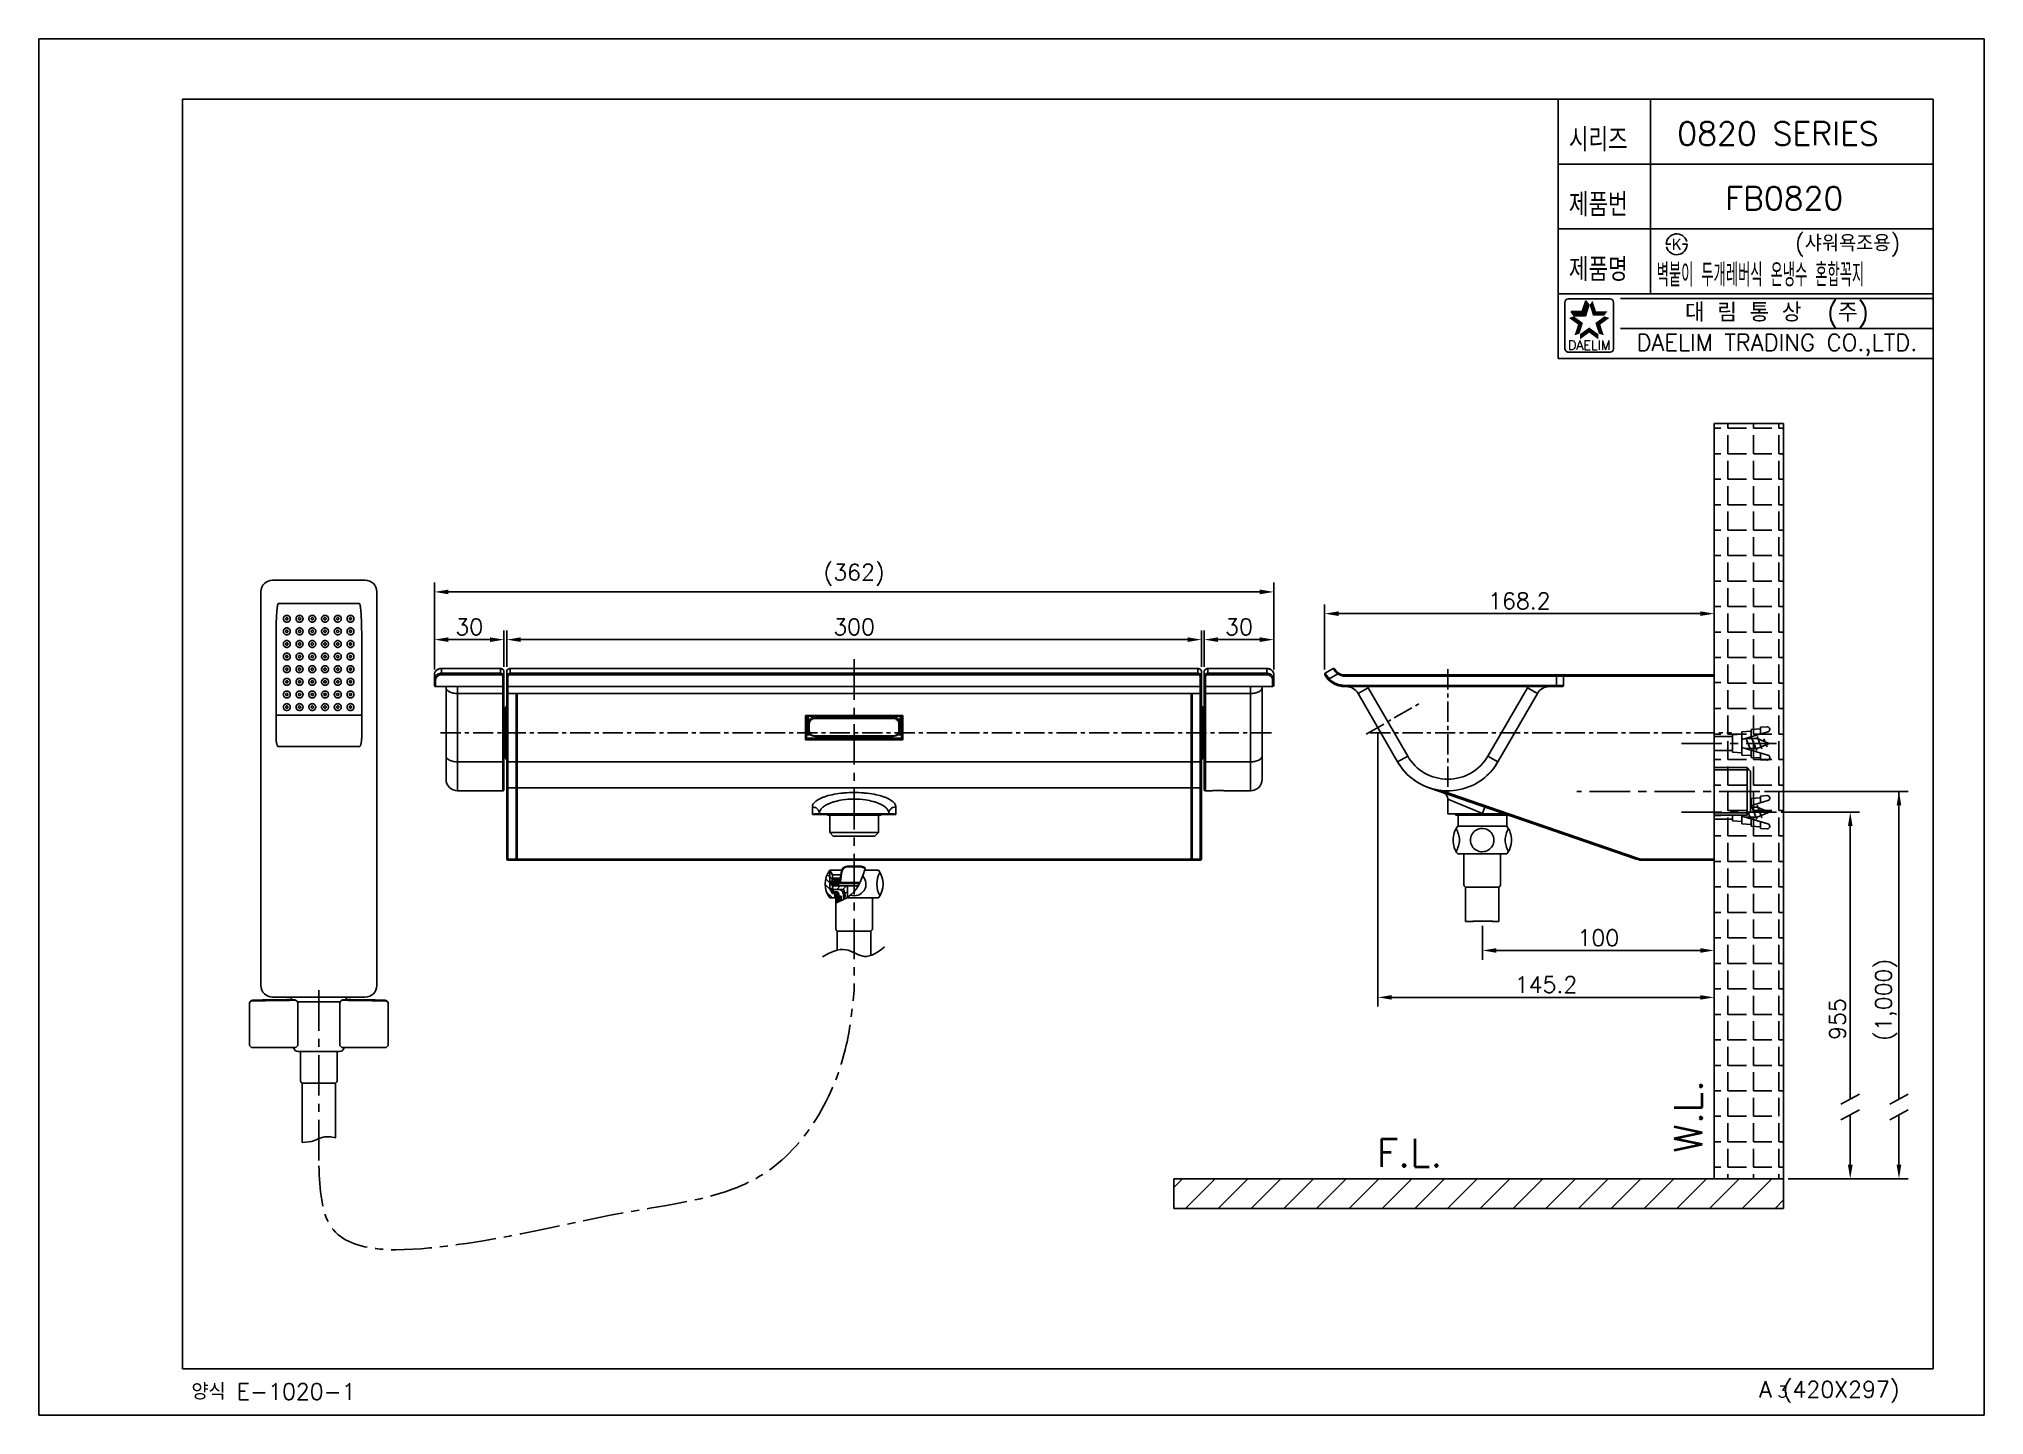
# Model space of a CAD drawing. Extents: x 25424 to 25844, y -4236 to -3939.
import ezdxf
from ezdxf.enums import TextEntityAlignment as Align

# ---------------------------------------------------------------- set-up
doc = ezdxf.new("R2010")
doc.units = 0
doc.header["$LTSCALE"] = 7
doc.header["$MEASUREMENT"] = 0
doc.linetypes.add('CENTER', pattern=[2, 1.25, -0.25, 0.25, -0.25])
doc.layers.get('0').update_dxf_attribs({"color": 2, "linetype": 'CONTINUOUS'})
doc.layers.get('DEFPOINTS').update_dxf_attribs({"linetype": 'CONTINUOUS'})
for name, color, linetype in [('00_COMPONENTS', 7, 'CONTINUOUS'), ('AC064_DSHAPE', 7, 'CONTINUOUS'), ('ADAPTER_R0SHAPE', 7, 'CONTINUOUS'), ('BODY_R1_COVER_L_VER2SHAPE', 7, 'CONTINUOUS'), ('BODY_R1_COVER_M_VER2SHAPE', 7, 'CONTINUOUS'), ('BODY_R1_L_VER2SHAPE', 7, 'CONTINUOUS'), ('BODY_R1_M_VER2SHAPE', 7, 'CONTINUOUS'), ('BODY_R2_R_VER2SHAPE', 7, 'CONTINUOUS'), ('BODY_R3_COVER_R_VER2SHAPE', 7, 'CONTINUOUS'), ('CL', 1, 'CENTER'), ('D', 2, 'CONTINUOUS'), ('DWG', 7, 'CONTINUOUS'), ('FB0820_BODYSHAPE', 7, 'CONTINUOUS'), ('HT', 3, 'CONTINUOUS'), ('LEVER1SHAPE', 7, 'CONTINUOUS'), ('LEVER2SHAPE', 7, 'CONTINUOUS'), ('NUTSHAPE', 7, 'CONTINUOUS'), ('PERLATOR_R6SHAPE', 7, 'CONTINUOUS'), ('PERTOR_R0SHAPE', 7, 'CONTINUOUS'), ('TXT', 4, 'CONTINUOUS')]:
    doc.layers.add(name, color=color, linetype=linetype)
doc.styles.add('GHS', font='romans', dxfattribs={"bigfont": 'ghs'})
doc.styles.add('ROMANS', font='romans')
doc.dimstyles.new('STANDARD$0', dxfattribs={"dimscale": 0, "dimtxt": 3.5, "dimasz": 3, "dimexe": 2, "dimexo": 1, "dimgap": 1, "dimtad": 3, "dimtoh": 1, "dimdec": 4, "dimdsep": 46, "dimtxsty": 'GHS', "dimcen": 2.5, "dimclrd": 256, "dimclre": 256, "dimclrt": 256, "dimadec": 0, "dimazin": 0, "dimtfac": 0.6, "dimtdec": 4, "dimtix": 1, "dimtmove": 2, "dimatfit": 3, "dimfxl": 0, "dimtolj": 1, "dimarcsym": 0})
pattern_1 = [(45, (24948.94643, -7030.553), (-0.154679608, 0.154679608), []), (135, (24948.94643, -7030.553), (-0.154679608, -0.154679608), [])]

msp = doc.modelspace()

# ---------------------------------------------------------------- texts
at = {"color": 7, "style": 'GHS'}
for s, p in [('0820 SERIES', (25799.078614, -3958.934701)), ('FB0820', (25800.421036, -3972.934701))]:
    msp.add_text(s, height=5, dxfattribs=at).set_placement(p, align=Align.MIDDLE)
at = {"style": 'GHS'}
msp.add_text('(샤워욕조용)', height=3.5, dxfattribs=at).set_placement((25802.753618, -3984.332262))
at = {"style": 'GHS', "width": 0.5}
msp.add_text('벽붙이 두개레버식 온냉수 혼합꼭지', height=5, dxfattribs=at).set_placement((25772.865964, -3991.952233))
at = {"color": 7, "linetype": 'Continuous'}
for s, height, style, p in [('대 림 통 상  (주)', 4, 'GHS', (25798.83203, -3997.81834)), ('DAELIM TRADING CO.,LTD.', 3.6, 'ROMANS', (25798.83203, -4004.585685))]:
    msp.add_text(s, height=height, dxfattribs=dict(at, style=style)).set_placement(p, align=Align.MIDDLE)
at = {"color": 2, "linetype": 'Continuous', "style": 'ROMANS'}
msp.add_text('DAELIM', height=2, dxfattribs=at).set_placement((25758.299176, -4005.57891), align=Align.CENTER)
at = {"insert": (25822.4409, -4145.902447), "char_height": 3.5, "attachment_point": 5, "rotation": 90, "style": 'GHS'}
msp.add_mtext('(1,000)', dxfattribs=at)
at = {"layer": 'D', "style": 'GHS', "width": 0.8}
for s, p in [('시리즈', (25753.912049, -3962.784046)), ('제품번', (25753.912049, -3976.784046)), ('제품명', (25753.912049, -3990.784046))]:
    msp.add_text(s, height=5, dxfattribs=at).set_placement(p)
at = {"layer": 'D', "style": 'GHS'}
msp.add_text('K', height=2.394, dxfattribs=at).set_placement((25777.204375, -3982.831562), align=Align.MIDDLE)
at = {"layer": 'D', "insert": (25811.922921, -4150.052447), "char_height": 3.5, "attachment_point": 5, "rotation": 90, "style": 'GHS'}
msp.add_mtext('\\A1;955', dxfattribs=at)
at = {"layer": 'DWG', "style": 'GHS'}
for s, p in [('양식 E-1020-1', (25456.499223, -4232.190124)), ('A (420X297)', (25795.011547, -4231.720606))]:
    msp.add_text(s, height=3.5, dxfattribs=at).set_placement(p)
msp.add_text('3', height=2.5, dxfattribs=at).set_placement((25800.066667, -4231.720606), align=Align.CENTER)

# ---------------------------------------------------------------- blocks, each defined once
blk = doc.blocks.new('*D5')
at = {"lineweight": -2}
for p, q in [((25701.18, -4074.63), (25701.18, -4060.55)), ((25785.27, -4074.79), (25785.27, -4060.55)), ((25704.18, -4062.55), (25782.27, -4062.55))]:
    blk.add_line(p, q, dxfattribs=at)
for points in [[(25704.18, -4062.05), (25704.18, -4063.05), (25701.18, -4062.55)], [(25782.27, -4062.05), (25782.27, -4063.05), (25785.27, -4062.55)]]:
    blk.add_solid(points)
at = {"layer": 'DEFPOINTS', "color": 0}
for p in [(25785.27, -4062.55), (25701.18, -4075.63), (25785.27, -4075.79)]:
    blk.add_point(p, dxfattribs=at)
at = {"insert": (25743.23, -4059.8), "char_height": 3.5, "attachment_point": 5, "style": 'GHS'}
blk.add_mtext('\\A1;168.2', dxfattribs=at)
blk = doc.blocks.new('*D6')
at = {"lineweight": -2}
for p, q in [((25712.69, -4088.16), (25712.69, -4147.37)), ((25785.27, -4116.79), (25785.27, -4147.37)), ((25715.69, -4145.37), (25782.27, -4145.37))]:
    blk.add_line(p, q, dxfattribs=at)
for points in [[(25715.69, -4144.87), (25715.69, -4145.87), (25712.69, -4145.37)], [(25782.27, -4144.87), (25782.27, -4145.87), (25785.27, -4145.37)]]:
    blk.add_solid(points)
at = {"layer": 'DEFPOINTS', "color": 0}
for p in [(25712.69, -4087.16), (25785.27, -4115.79), (25785.27, -4145.37)]:
    blk.add_point(p, dxfattribs=at)
at = {"insert": (25748.98, -4142.62), "char_height": 3.5, "attachment_point": 5, "style": 'GHS'}
blk.add_mtext('\\A1;145.2', dxfattribs=at)
blk = doc.blocks.new('*D7')
at = {"lineweight": -2}
for p, q in [((25785.27, -4116.79), (25785.27, -4137.24)), ((25735.27, -4129.9), (25735.27, -4137.24)), ((25782.27, -4135.24), (25738.27, -4135.24))]:
    blk.add_line(p, q, dxfattribs=at)
for points in [[(25738.27, -4134.74), (25738.27, -4135.74), (25735.27, -4135.24)], [(25782.27, -4134.74), (25782.27, -4135.74), (25785.27, -4135.24)]]:
    blk.add_solid(points)
at = {"layer": 'DEFPOINTS', "color": 0}
for p in [(25785.27, -4115.79), (25735.27, -4128.9), (25735.27, -4135.24)]:
    blk.add_point(p, dxfattribs=at)
at = {"insert": (25760.27, -4132.49), "char_height": 3.5, "attachment_point": 5, "style": 'GHS'}
blk.add_mtext('\\A1;100', dxfattribs=at)
blk = doc.blocks.new('wall')
at = {"layer": 'HT', "ltscale": 0.5}
h = blk.add_hatch(dxfattribs=at)
h.set_pattern_fill('ANSI31', color=256, scale=40, style=0)
h.set_pattern_definition([(45, (-281466.269, -234204.184), (-3.535534, 3.535534), [])])
h.paths.add_polyline_path([(-281426.11, -234952.4), (-281426.11, -234946), (-281557.78, -234946), (-281557.78, -234952.4)])
for p, q in [((-281441.11, -234946), (-281441.11, -234783)), ((-281441.11, -234783), (-281426.11, -234783)), ((-281441.11, -234784.04), (-281439.62, -234784.04)), ((-281438.12, -234784.04), (-281438.12, -234783)), ((-281438.12, -234784.04), (-281434.12, -234784.04)), ((-281432.62, -234784.04), (-281432.62, -234783)), ((-281432.62, -234784.04), (-281428.62, -234784.04)), ((-281427.12, -234784.04), (-281427.12, -234783)), ((-281427.12, -234784.04), (-281426.11, -234784.04)), ((-281427.12, -234784.04), (-281426.11, -234784.04)), ((-281426.11, -234952.4), (-281426.11, -234783)), ((-281438.12, -234789.54), (-281438.12, -234785.54)), ((-281432.62, -234789.54), (-281432.62, -234785.54)), ((-281427.12, -234789.54), (-281427.12, -234785.54)), ((-281441.11, -234789.54), (-281439.62, -234789.54)), ((-281438.12, -234789.54), (-281434.12, -234789.54)), ((-281438.12, -234795.04), (-281438.12, -234791.04)), ((-281432.62, -234789.54), (-281428.62, -234789.54)), ((-281432.62, -234795.04), (-281432.62, -234791.04)), ((-281427.12, -234789.54), (-281426.11, -234789.54)), ((-281427.12, -234795.04), (-281427.12, -234791.04)), ((-281441.11, -234795.04), (-281439.62, -234795.04)), ((-281438.12, -234795.04), (-281434.12, -234795.04)), ((-281438.12, -234800.54), (-281438.12, -234796.54)), ((-281432.62, -234795.04), (-281428.62, -234795.04)), ((-281432.62, -234800.54), (-281432.62, -234796.54)), ((-281427.12, -234795.04), (-281426.11, -234795.04)), ((-281427.12, -234800.54), (-281427.12, -234796.54)), ((-281441.11, -234800.54), (-281439.62, -234800.54)), ((-281438.12, -234800.54), (-281434.12, -234800.54)), ((-281432.62, -234800.54), (-281428.62, -234800.54)), ((-281427.12, -234800.54), (-281426.11, -234800.54)), ((-281438.12, -234806.04), (-281438.12, -234802.04)), ((-281432.62, -234806.04), (-281432.62, -234802.04)), ((-281427.12, -234806.04), (-281427.12, -234802.04)), ((-281441.11, -234806.04), (-281439.62, -234806.04)), ((-281438.12, -234806.04), (-281434.12, -234806.04)), ((-281438.12, -234811.54), (-281438.12, -234807.54)), ((-281432.62, -234806.04), (-281428.62, -234806.04)), ((-281432.62, -234811.54), (-281432.62, -234807.54)), ((-281427.12, -234806.04), (-281426.11, -234806.04)), ((-281427.12, -234811.54), (-281427.12, -234807.54)), ((-281441.11, -234811.54), (-281439.62, -234811.54)), ((-281438.12, -234811.54), (-281434.12, -234811.54)), ((-281438.12, -234817.04), (-281438.12, -234813.04)), ((-281432.62, -234811.54), (-281428.62, -234811.54)), ((-281432.62, -234817.04), (-281432.62, -234813.04)), ((-281427.12, -234811.54), (-281426.11, -234811.54)), ((-281427.12, -234817.04), (-281427.12, -234813.04)), ((-281441.11, -234817.04), (-281439.62, -234817.04)), ((-281438.12, -234817.04), (-281434.12, -234817.04)), ((-281432.62, -234817.04), (-281428.62, -234817.04)), ((-281427.12, -234817.04), (-281426.11, -234817.04)), ((-281438.12, -234822.54), (-281438.12, -234818.54)), ((-281432.62, -234822.54), (-281432.62, -234818.54)), ((-281427.12, -234822.54), (-281427.12, -234818.54)), ((-281441.11, -234822.54), (-281439.62, -234822.54)), ((-281438.12, -234822.54), (-281434.12, -234822.54)), ((-281438.12, -234828.04), (-281438.12, -234824.04)), ((-281432.62, -234822.54), (-281428.62, -234822.54)), ((-281432.62, -234828.04), (-281432.62, -234824.04)), ((-281427.12, -234822.54), (-281426.11, -234822.54)), ((-281427.12, -234828.04), (-281427.12, -234824.04)), ((-281441.11, -234828.04), (-281439.62, -234828.04)), ((-281438.12, -234828.04), (-281434.12, -234828.04)), ((-281438.12, -234833.54), (-281438.12, -234829.54)), ((-281432.62, -234828.04), (-281428.62, -234828.04)), ((-281432.62, -234833.54), (-281432.62, -234829.54)), ((-281427.12, -234828.04), (-281426.11, -234828.04)), ((-281427.12, -234833.54), (-281427.12, -234829.54)), ((-281441.11, -234833.54), (-281439.62, -234833.54)), ((-281438.12, -234833.54), (-281434.12, -234833.54)), ((-281432.62, -234833.54), (-281428.62, -234833.54)), ((-281427.12, -234833.54), (-281426.11, -234833.54)), ((-281438.12, -234839.04), (-281438.12, -234835.04)), ((-281432.62, -234839.04), (-281432.62, -234835.04)), ((-281427.12, -234839.04), (-281427.12, -234835.04)), ((-281441.11, -234838.94), (-281439.62, -234838.94)), ((-281438.12, -234839.04), (-281434.12, -234839.04)), ((-281438.12, -234844.54), (-281438.12, -234840.54)), ((-281432.62, -234839.04), (-281428.62, -234839.04)), ((-281432.62, -234844.54), (-281432.62, -234840.54)), ((-281427.12, -234839.04), (-281426.11, -234839.04)), ((-281427.12, -234844.54), (-281427.12, -234840.54)), ((-281441.11, -234844.54), (-281439.62, -234844.54)), ((-281438.12, -234844.54), (-281434.12, -234844.54)), ((-281438.12, -234850.04), (-281438.12, -234846.04)), ((-281432.62, -234844.54), (-281428.62, -234844.54)), ((-281432.62, -234850.04), (-281432.62, -234846.04)), ((-281427.12, -234844.54), (-281426.11, -234844.54)), ((-281427.12, -234850.04), (-281427.12, -234846.04)), ((-281441.11, -234850.04), (-281439.62, -234850.04)), ((-281438.12, -234850.04), (-281434.12, -234850.04)), ((-281432.62, -234850.04), (-281428.62, -234850.04)), ((-281427.12, -234850.04), (-281426.11, -234850.04)), ((-281441.11, -234855.54), (-281439.62, -234855.54)), ((-281438.12, -234855.54), (-281438.12, -234851.54)), ((-281438.12, -234855.54), (-281434.12, -234855.54)), ((-281432.62, -234855.54), (-281432.62, -234851.54)), ((-281432.62, -234855.54), (-281428.62, -234855.54)), ((-281427.12, -234855.54), (-281427.12, -234851.54)), ((-281427.12, -234855.54), (-281426.11, -234855.54)), ((-281438.12, -234861.04), (-281438.12, -234857.04)), ((-281432.62, -234861.04), (-281432.62, -234857.04)), ((-281427.12, -234861.04), (-281427.12, -234857.04)), ((-281441.11, -234861.04), (-281439.62, -234861.04)), ((-281438.12, -234861.04), (-281434.12, -234861.04)), ((-281438.12, -234866.54), (-281438.12, -234862.54)), ((-281432.62, -234861.04), (-281428.62, -234861.04)), ((-281432.62, -234866.54), (-281432.62, -234862.54)), ((-281427.12, -234861.04), (-281426.11, -234861.04)), ((-281427.12, -234866.54), (-281427.12, -234862.54)), ((-281441.11, -234867.64), (-281439.62, -234867.64)), ((-281438.12, -234866.54), (-281434.12, -234866.54)), ((-281438.12, -234872.04), (-281438.12, -234868.04)), ((-281432.62, -234866.54), (-281428.62, -234866.54)), ((-281432.62, -234872.04), (-281432.62, -234868.04)), ((-281427.12, -234866.54), (-281426.11, -234866.54)), ((-281427.12, -234872.04), (-281427.12, -234868.04)), ((-281441.11, -234872.04), (-281439.62, -234872.04)), ((-281438.12, -234872.04), (-281434.12, -234872.04)), ((-281432.62, -234872.04), (-281428.62, -234872.04)), ((-281427.12, -234872.04), (-281426.11, -234872.04)), ((-281438.12, -234877.54), (-281438.12, -234873.54)), ((-281432.62, -234877.54), (-281432.62, -234873.54)), ((-281427.12, -234877.54), (-281427.12, -234873.54)), ((-281441.11, -234877.54), (-281439.62, -234877.54)), ((-281438.12, -234877.54), (-281434.12, -234877.54)), ((-281438.12, -234883.04), (-281438.12, -234879.04)), ((-281432.62, -234877.54), (-281428.62, -234877.54)), ((-281432.62, -234883.04), (-281432.62, -234879.04)), ((-281427.12, -234877.54), (-281426.11, -234877.54)), ((-281427.12, -234883.04), (-281427.12, -234879.04)), ((-281441.11, -234883.04), (-281439.62, -234883.04)), ((-281438.12, -234883.04), (-281434.12, -234883.04)), ((-281438.12, -234888.54), (-281438.12, -234884.54)), ((-281432.62, -234883.04), (-281428.62, -234883.04)), ((-281432.62, -234888.54), (-281432.62, -234884.54)), ((-281427.12, -234883.04), (-281426.11, -234883.04)), ((-281427.12, -234888.54), (-281427.12, -234884.54)), ((-281441.11, -234888.54), (-281439.62, -234888.54)), ((-281438.12, -234888.54), (-281434.12, -234888.54)), ((-281432.62, -234888.54), (-281428.62, -234888.54)), ((-281427.12, -234888.54), (-281426.11, -234888.54)), ((-281438.12, -234894.04), (-281438.12, -234890.04)), ((-281432.62, -234894.04), (-281432.62, -234890.04)), ((-281427.12, -234894.04), (-281427.12, -234890.04)), ((-281441.11, -234894.04), (-281439.62, -234894.04)), ((-281438.12, -234894.04), (-281434.12, -234894.04)), ((-281438.12, -234899.54), (-281438.12, -234895.54)), ((-281432.62, -234894.04), (-281428.62, -234894.04)), ((-281432.62, -234899.54), (-281432.62, -234895.54)), ((-281427.12, -234894.04), (-281426.11, -234894.04)), ((-281427.12, -234899.54), (-281427.12, -234895.54)), ((-281441.11, -234899.54), (-281439.62, -234899.54)), ((-281438.12, -234899.54), (-281434.12, -234899.54)), ((-281438.12, -234905.04), (-281438.12, -234901.04)), ((-281432.62, -234899.54), (-281428.62, -234899.54)), ((-281432.62, -234905.04), (-281432.62, -234901.04)), ((-281427.12, -234899.54), (-281426.11, -234899.54)), ((-281427.12, -234905.04), (-281427.12, -234901.04)), ((-281441.11, -234905.04), (-281439.62, -234905.04)), ((-281438.12, -234905.04), (-281434.12, -234905.04)), ((-281432.62, -234905.04), (-281428.62, -234905.04)), ((-281427.12, -234905.04), (-281426.11, -234905.04)), ((-281438.12, -234910.54), (-281438.12, -234906.54)), ((-281432.62, -234910.54), (-281432.62, -234906.54)), ((-281427.12, -234910.54), (-281427.12, -234906.54)), ((-281441.11, -234910.54), (-281439.62, -234910.54)), ((-281438.12, -234910.54), (-281434.12, -234910.54)), ((-281438.12, -234916.04), (-281438.12, -234912.04)), ((-281432.62, -234910.54), (-281428.62, -234910.54)), ((-281432.62, -234916.04), (-281432.62, -234912.04)), ((-281427.12, -234910.54), (-281426.11, -234910.54)), ((-281427.12, -234916.04), (-281427.12, -234912.04)), ((-281441.11, -234916.04), (-281439.62, -234916.04)), ((-281438.12, -234916.04), (-281434.12, -234916.04)), ((-281438.12, -234921.54), (-281438.12, -234917.54)), ((-281432.62, -234916.04), (-281428.62, -234916.04)), ((-281432.62, -234921.54), (-281432.62, -234917.54)), ((-281427.12, -234916.04), (-281426.11, -234916.04)), ((-281427.12, -234921.54), (-281427.12, -234917.54)), ((-281441.11, -234921.54), (-281439.62, -234921.54)), ((-281438.12, -234921.54), (-281434.12, -234921.54)), ((-281432.62, -234921.54), (-281428.62, -234921.54)), ((-281427.12, -234921.54), (-281426.11, -234921.54)), ((-281427.12, -234921.54), (-281426.11, -234921.54)), ((-281438.12, -234927.04), (-281438.12, -234923.04)), ((-281432.62, -234927.04), (-281432.62, -234923.04)), ((-281427.12, -234927.04), (-281427.12, -234923.04)), ((-281441.11, -234927.04), (-281439.62, -234927.04)), ((-281438.12, -234927.04), (-281434.12, -234927.04)), ((-281438.12, -234932.54), (-281438.12, -234928.54)), ((-281432.62, -234927.04), (-281428.62, -234927.04)), ((-281432.62, -234932.54), (-281432.62, -234928.54)), ((-281427.12, -234927.04), (-281426.11, -234927.04)), ((-281427.12, -234932.54), (-281427.12, -234928.54)), ((-281441.11, -234932.54), (-281439.62, -234932.54)), ((-281438.12, -234932.54), (-281434.12, -234932.54)), ((-281438.12, -234938.04), (-281438.12, -234934.04)), ((-281432.62, -234932.54), (-281428.62, -234932.54)), ((-281432.62, -234938.04), (-281432.62, -234934.04)), ((-281427.12, -234938.04), (-281427.12, -234934.04)), ((-281441.11, -234938.04), (-281439.62, -234938.04)), ((-281438.12, -234938.04), (-281434.12, -234938.04)), ((-281438.12, -234943.54), (-281438.12, -234939.54)), ((-281432.62, -234938.04), (-281428.62, -234938.04)), ((-281432.62, -234943.54), (-281432.62, -234939.54)), ((-281427.12, -234938.04), (-281426.11, -234938.04)), ((-281427.12, -234943.54), (-281427.12, -234939.54)), ((-281441.11, -234943.54), (-281439.62, -234943.54)), ((-281438.12, -234943.54), (-281434.12, -234943.54)), ((-281432.62, -234943.54), (-281428.62, -234943.54)), ((-281427.12, -234943.54), (-281426.11, -234943.54)), ((-281557.78, -234946), (-281426.11, -234946)), ((-281557.78, -234952.4), (-281557.78, -234946)), ((-281438.12, -234946), (-281438.12, -234945.04)), ((-281432.62, -234946), (-281432.62, -234945.04)), ((-281427.12, -234946), (-281427.12, -234945.04)), ((-281557.78, -234952.4), (-281426.11, -234952.4))]:
    blk.add_line(p, q, dxfattribs=at)
at = {"layer": 'D', "ltscale": 0.5, "style": 'GHS'}
blk.add_text('W.L.', height=6, rotation=90, dxfattribs=at).set_placement((-281443.71, -234940.38))
blk.add_text('F.L.', height=6, dxfattribs=at).set_placement((-281513.94, -234943.41))
blk = doc.blocks.new('*D8')
at = {"lineweight": -2}
for p, q in [((25524.59, -4074.04), (25524.59, -4066.16)), ((25527.59, -4068.16), (25671.59, -4068.16)), ((25674.59, -4074.04), (25674.59, -4066.16))]:
    blk.add_line(p, q, dxfattribs=at)
for points in [[(25527.59, -4067.66), (25527.59, -4068.66), (25524.59, -4068.16)], [(25671.59, -4067.66), (25671.59, -4068.66), (25674.59, -4068.16)]]:
    blk.add_solid(points)
at = {"layer": 'DEFPOINTS', "color": 0}
for p in [(25674.59, -4068.16), (25524.59, -4075.04), (25674.59, -4075.04)]:
    blk.add_point(p, dxfattribs=at)
at = {"insert": (25599.59, -4065.41), "char_height": 3.5, "attachment_point": 5, "style": 'GHS'}
blk.add_mtext('\\A1;300', dxfattribs=at)
blk = doc.blocks.new('*D9')
at = {"lineweight": -2}
for p, q in [((25508.99, -4074.57), (25508.99, -4066.16)), ((25520.99, -4068.16), (25511.99, -4068.16)), ((25523.99, -4074.04), (25523.99, -4066.16))]:
    blk.add_line(p, q, dxfattribs=at)
for points in [[(25511.99, -4067.66), (25511.99, -4068.66), (25508.99, -4068.16)], [(25520.99, -4067.66), (25520.99, -4068.66), (25523.99, -4068.16)]]:
    blk.add_solid(points)
at = {"layer": 'DEFPOINTS', "color": 0}
for p in [(25508.99, -4068.16), (25508.99, -4075.57), (25523.99, -4075.04)]:
    blk.add_point(p, dxfattribs=at)
at = {"insert": (25516.49, -4065.41), "char_height": 3.5, "attachment_point": 5, "style": 'GHS'}
blk.add_mtext('\\A1;30', dxfattribs=at)
blk = doc.blocks.new('*D10')
at = {"lineweight": -2}
for p, q in [((25675.19, -4074.04), (25675.19, -4066.16)), ((25678.19, -4068.16), (25687.19, -4068.16)), ((25690.19, -4074.57), (25690.19, -4066.16))]:
    blk.add_line(p, q, dxfattribs=at)
for points in [[(25678.19, -4067.66), (25678.19, -4068.66), (25675.19, -4068.16)], [(25687.19, -4067.66), (25687.19, -4068.66), (25690.19, -4068.16)]]:
    blk.add_solid(points)
at = {"layer": 'DEFPOINTS', "color": 0}
for p in [(25690.19, -4068.16), (25675.19, -4075.04), (25690.19, -4075.57)]:
    blk.add_point(p, dxfattribs=at)
at = {"insert": (25682.69, -4065.41), "char_height": 3.5, "attachment_point": 5, "style": 'GHS'}
blk.add_mtext('\\A1;30', dxfattribs=at)
blk = doc.blocks.new('*D4')
at = {"lineweight": -2}
for p, q in [((25508.99, -4067.16), (25508.99, -4055.86)), ((25690.19, -4067.16), (25690.19, -4055.86)), ((25511.99, -4057.86), (25687.19, -4057.86))]:
    blk.add_line(p, q, dxfattribs=at)
for points in [[(25511.99, -4057.36), (25511.99, -4058.36), (25508.99, -4057.86)], [(25687.19, -4057.36), (25687.19, -4058.36), (25690.19, -4057.86)]]:
    blk.add_solid(points)
at = {"layer": 'DEFPOINTS', "color": 0}
for p in [(25690.19, -4057.86), (25508.99, -4068.16), (25690.19, -4068.16)]:
    blk.add_point(p, dxfattribs=at)
at = {"insert": (25599.59, -4054.19), "char_height": 3.5, "attachment_point": 5, "style": 'GHS'}
blk.add_mtext('\\A1;(362)', dxfattribs=at)
blk = doc.blocks.new('*X3')
at = {"color": 0}
for p, q in [((540.54, 135.63), (540.08, 136.09)), ((544.33, 131.84), (541.18, 134.99)), ((543.71, 135.11), (541.19, 137.63)), ((544.09, 129.43), (541.18, 132.34)), ((543.42, 127.45), (541.18, 129.68)), ((542.44, 125.78), (542, 126.22))]:
    blk.add_line(p, q, dxfattribs=at)
blk = doc.blocks.new('*X2')
at = {"color": 0}
for p, q in [((125.3, 167.9), (124.8, 168.5)), ((126.6, 167.9), (125.8, 168.7)), ((127.7, 168.1), (127.1, 168.7)), ((125.4, 166.6), (124.8, 167.3)), ((126.6, 166.6), (125.8, 167.4)), ((127.5, 167), (126.9, 167.6))]:
    blk.add_line(p, q, dxfattribs=at)
blk = doc.blocks.new('BORDER')
for p, q in [((1, 1), (0, 1)), ((0, 1), (0, 0)), ((1, 0), (1, 1)), ((0, 0), (1, 0))]:
    blk.add_line(p, q)

# ---------------------------------------------------------------- dimensions: what is measured, and where the dimension line sits
dim = msp.add_linear_dim(base=(25690.186402, -4057.860815), p1=(25508.986402, -4068.159836), p2=(25690.186402, -4068.159836), text='(362)', dimstyle='STANDARD$0', override={"dimscale": 1, "dimtoh": 0, "dimlfac": 2, "dimcen": 3, "dimadec": 4, "dimazin": 2, "dimtmove": 1, "dimatfit": 2, "dimfxl": 3, "dimarcsym": 2})
dim.commit()
dim.dimension.update_dxf_attribs({"geometry": '*D4', "text_midpoint": (25599.586402, -4054.194148)})
for base, p1, p2, override, picture, middle in [((25785.272854, -4062.54691), (25701.182636, -4075.629432), (25785.272854, -4075.788068), {"dimscale": 1, "dimtoh": 0, "dimdec": 1, "dimlfac": 2, "dimcen": 3, "dimadec": 4, "dimazin": 2, "dimtmove": 1, "dimatfit": 2, "dimfxl": 3, "dimarcsym": 2}, '*D5', (25743.227745, -4059.79691)), ((25508.986402, -4068.159836), (25523.986436, -4075.043557), (25508.986402, -4075.571538), {"dimscale": 1, "dimtoh": 0, "dimdec": 1, "dimlfac": 2, "dimcen": 3, "dimadec": 4, "dimazin": 2, "dimtmove": 1, "dimatfit": 2, "dimfxl": 3, "dimarcsym": 2}, '*D9', (25516.486419, -4065.409836)), ((25674.586402, -4068.159836), (25524.586402, -4075.043045), (25674.586402, -4075.043045), {"dimscale": 1, "dimtoh": 0, "dimlfac": 2, "dimcen": 3, "dimadec": 4, "dimazin": 2, "dimtmove": 1, "dimatfit": 2, "dimfxl": 3, "dimarcsym": 2}, '*D8', (25599.586402, -4065.409836)), ((25690.186402, -4068.159836), (25675.186402, -4075.042959), (25690.186402, -4075.571464), {"dimscale": 1, "dimtoh": 0, "dimlfac": 2, "dimcen": 3, "dimadec": 4, "dimazin": 2, "dimtmove": 1, "dimatfit": 2, "dimfxl": 3, "dimarcsym": 2}, '*D10', (25682.686402, -4065.409836)), ((25785.272854, -4145.366037), (25712.689578, -4087.162926), (25785.272854, -4115.788068), {"dimscale": 1, "dimtoh": 0, "dimdec": 1, "dimlfac": 2, "dimcen": 3, "dimadec": 4, "dimazin": 2, "dimtmove": 1, "dimatfit": 2, "dimfxl": 3, "dimarcsym": 2}, '*D6', (25748.981216, -4142.616037)), ((25735.272854, -4135.235366), (25785.272854, -4115.788068), (25735.272854, -4128.898365), {"dimscale": 1, "dimtoh": 0, "dimdec": 1, "dimlfac": 2, "dimcen": 3, "dimadec": 4, "dimazin": 2, "dimtmove": 1, "dimatfit": 2, "dimfxl": 3, "dimarcsym": 2}, '*D7', (25760.272854, -4132.485366))]:
    dim = msp.add_linear_dim(base=base, p1=p1, p2=p2, dimstyle='STANDARD$0', override=override)
    dim.commit()
    dim.dimension.update_dxf_attribs({"geometry": picture, "text_midpoint": middle})

# ---------------------------------------------------------------- hatches: boundary and pattern name
at = {"layer": 'DWG', "linetype": 'Continuous'}
h = msp.add_hatch(dxfattribs=at)
h.set_pattern_fill('ANSI37', color=2, scale=1.75)
h.set_pattern_definition(pattern_1)
h.paths.add_polyline_path([(25596.838499, -4118.146443, -0.372265991), (25598.075326, -4117.077442), (25599.586402, -4117.077442), (25599.586402, -4117.202442), (25598.183364, -4117.202442, 0.372265991), (25596.946538, -4118.271443), (25596.644021, -4120.338642, -0.2893452801), (25596.470267, -4120.541359, 0.0171542198), (25596.472031, -4120.489942, 0.0439093155), (25596.460508, -4120.358974, 0.168405683), (25596.535983, -4120.213642)])
h.paths.add_polyline_path([(25595.722031, -4120.427442), (25596.288617, -4120.427442, 0.1918339122), (25596.460508, -4120.358974, -0.0439093155), (25596.472031, -4120.489942, -0.0171542198), (25596.470267, -4120.541359, -0.0748575492), (25596.396656, -4120.552442), (25596.396656, -4120.552442), (25595.722031, -4120.552442)])
h = msp.add_hatch(dxfattribs=at)
h.set_pattern_fill('ANSI37', color=2, scale=1.75)
h.set_pattern_definition(pattern_1)
edge = h.paths.add_edge_path()
edge.add_line((25601.911134, -4117.608061), (25601.93081, -4117.532443))
edge.add_line((25601.93081, -4117.532443), (25601.950103, -4117.457337))
edge.add_line((25601.950103, -4117.457337), (25601.959105, -4117.421849))
edge.add_arc((25601.097478, -4118.327442), 1.25, 406.42517384, 450)
edge.add_line((25601.097478, -4117.077442), (25599.586402, -4117.077442))
edge.add_line((25599.586402, -4117.077442), (25599.586402, -4117.202442))
edge.add_line((25599.586402, -4117.202442), (25600.98944, -4117.202442))
edge.add_arc((25600.98944, -4118.452442), 1.25, 42.49335329, 90, ccw=False)

# ---------------------------------------------------------------- linework, layer by layer
at = {"color": 7}
for p, q in [((25751.571685, -3951.513435), (25751.571685, -4007.513435)), ((25771.571685, -3951.513435), (25771.571685, -3993.513435)), ((25751.571685, -3965.513435), (25832.571685, -3965.513435)), ((25751.571685, -3979.513435), (25832.571685, -3979.513435)), ((25751.571685, -3993.513435), (25832.571685, -3993.513435)), ((25751.571685, -4007.513435), (25832.571685, -4007.513435))]:
    msp.add_line(p, q, dxfattribs=at)
at = {"color": 2, "linetype": 'Continuous'}
for p, q in [((25753.049176, -4005.37891), (25753.049176, -3995.37891)), ((25753.799176, -3994.62891), (25762.799176, -3994.62891)), ((25763.549176, -3995.37891), (25763.549176, -4005.37891)), ((25765.071685, -3994.513435), (25832.571685, -3994.513435)), ((25765.071685, -4001.013435), (25832.571685, -4001.013435)), ((25762.799176, -4006.12891), (25754.049176, -4006.12891))]:
    msp.add_line(p, q, dxfattribs=at)
at = {"color": 2}
for p, q in [((25755.050914, -3998.245803), (25754.385813, -3997.330369)), ((25754.385813, -3997.330369), (25756.810824, -3997.330369)), ((25755.050914, -3998.245803), (25757.475925, -3998.245803)), ((25756.810824, -3997.330369), (25757.560193, -3995.024047)), ((25757.475925, -3998.245803), (25758.225294, -3995.93948)), ((25758.225294, -3995.93948), (25757.560193, -3995.024047))]:
    msp.add_line(p, q, dxfattribs=at)
for p, q in [((25785.223406, -4075.788068), (25785.425163, -4075.788068)), ((25785.272854, -4075.788068), (25785.355348, -4075.870653)), ((25825.1909, -4167.32174), (25825.1909, -4100.913068)), ((25594.336402, -4109.788068), (25604.836402, -4109.788068)), ((25730.022854, -4108.413068), (25740.522854, -4108.413068)), ((25825.1909, -4181.498747), (25825.1909, -4170.720011)), ((25825.1909, -4178.32174), (25825.1909, -4170.720011)), ((25801.772854, -4184.498747), (25827.1909, -4184.498747))]:
    msp.add_line(p, q)
at = {"color": 7, "linetype": 'Continuous'}
msp.add_line((25594.886402, -4121.314942), (25600.457821, -4121.314942), dxfattribs=at)
at = {"color": 2, "linetype": 'Continuous'}
for centre, radius, start, end in [((25753.799176, -3995.37891), 0.75, 90, 180), ((25762.799176, -3995.37891), 0.75, 0, 90), ((25753.924176, -4005.25391), 0.883883, 188.13010235, 278.13010235), ((25762.799176, -4005.37891), 0.75, 270, 0)]:
    msp.add_arc(centre, radius, start, end, dxfattribs=at)
at = {"color": 2}
for points in [[(25755.890972, -4000.161383), (25756.967128, -3999.811719), (25753.929097, -3998.735997), (25755.005253, -3998.386333)], [(25754.385813, -3997.330369), (25755.050914, -3998.245803), (25756.810824, -3997.330369), (25757.475925, -3998.245803)], [(25756.810824, -3997.330369), (25757.475925, -3998.245803), (25757.560193, -3995.024047), (25758.225294, -3995.93948)], [(25759.038158, -3995.024047), (25758.373057, -3995.93948), (25759.787528, -3997.330369), (25759.122426, -3998.245803)], [(25759.787528, -3997.330369), (25759.122426, -3998.245803), (25762.212538, -3997.330369), (25761.547437, -3998.245803)], [(25762.669255, -3998.735997), (25761.593098, -3998.386333), (25760.70738, -4000.161383), (25759.631223, -3999.811719)], [(25755.141602, -4002.467705), (25756.217758, -4002.118041), (25755.890972, -4000.161383), (25756.967128, -3999.811719)], [(25758.299176, -4001.911046), (25758.299176, -4000.779508), (25756.337301, -4003.336431), (25756.337301, -4002.204894)], [(25760.261051, -4003.336431), (25760.261051, -4002.204894), (25758.299176, -4001.911046), (25758.299176, -4000.779508)], [(25760.70738, -4000.161383), (25759.631223, -3999.811719), (25761.456749, -4002.467705), (25760.380593, -4002.118041)]]:
    msp.add_solid(points, dxfattribs=at)
for points in [[(25824.6909, -4103.913068), (25825.6909, -4103.913068), (25825.1909, -4100.913068)], [(25824.6909, -4181.498747), (25825.6909, -4181.498747), (25825.1909, -4184.498747)]]:
    msp.add_solid(points)
at = {"layer": '00_COMPONENTS', "color": 7, "linetype": 'Continuous'}
for p, q in [((25792.397854, -4095.788068), (25785.272854, -4095.788068)), ((25793.147854, -4096.538068), (25792.397854, -4095.788068)), ((25793.147854, -4096.538068), (25793.147854, -4105.288068)), ((25792.397854, -4106.038068), (25785.272854, -4106.038068)), ((25793.147854, -4105.288068), (25792.397854, -4106.038068))]:
    msp.add_line(p, q, dxfattribs=at)
at = {"layer": 'AC064_DSHAPE', "color": 7, "linetype": 'Continuous'}
for p, q in [((25524.236402, -4086.038068), (25523.986402, -4086.038068)), ((25674.936402, -4086.038068), (25675.186402, -4086.038068)), ((25524.236402, -4090.538068), (25523.986402, -4090.538068)), ((25674.936402, -4090.538068), (25675.186402, -4090.538068))]:
    msp.add_line(p, q, dxfattribs=at)
at = {"layer": 'ADAPTER_R0SHAPE', "color": 7, "linetype": 'Continuous'}
for p, q in [((25593.836402, -4106.038068), (25593.586402, -4105.788068)), ((25605.336402, -4106.038068), (25593.836402, -4106.038068)), ((25594.336402, -4106.038068), (25594.336402, -4109.788068)), ((25604.836402, -4106.038068), (25604.836402, -4109.788068)), ((25605.336402, -4106.038068), (25605.586402, -4105.788068)), ((25729.522854, -4106.038068), (25729.272854, -4105.788068)), ((25740.928178, -4106.038068), (25729.522854, -4106.038068)), ((25730.022854, -4108.413068), (25730.022854, -4106.038068)), ((25740.522854, -4108.413068), (25740.522854, -4106.038068)), ((25594.336402, -4109.788068), (25595.086402, -4110.538068)), ((25604.086402, -4110.538068), (25595.086402, -4110.538068)), ((25604.086402, -4110.538068), (25604.836402, -4109.788068))]:
    msp.add_line(p, q, dxfattribs=at)
at = {"layer": 'BODY_R1_COVER_L_VER2SHAPE', "color": 7, "linetype": 'Continuous'}
for p, q in [((25673.836402, -4074.379574), (25637.086402, -4074.379574)), ((25673.836402, -4074.413068), (25637.086402, -4074.413068)), ((25673.836402, -4075.413068), (25637.086402, -4075.413068)), ((25673.836402, -4075.754574), (25637.086402, -4075.754574)), ((25674.029222, -4075.788068), (25637.086402, -4075.788068)), ((25673.836402, -4074.379574), (25673.836402, -4075.754574)), ((25674.336402, -4076.196797), (25674.336402, -4115.788068)), ((25674.586402, -4075.0431), (25674.586402, -4115.538068)), ((25674.336402, -4078.288068), (25637.086402, -4078.288068)), ((25672.586402, -4079.788068), (25637.086402, -4079.788068)), ((25672.586402, -4079.788068), (25674.336402, -4079.788068)), ((25672.586402, -4079.788068), (25672.586402, -4115.788068)), ((25674.336402, -4094.538068), (25672.586402, -4094.538068)), ((25672.586402, -4100.10705), (25674.336402, -4100.10705)), ((25674.336402, -4115.51566), (25672.586402, -4115.51566)), ((25672.586402, -4115.788068), (25674.336402, -4115.788068))]:
    msp.add_line(p, q, dxfattribs=at)
msp.add_lwpolyline([(25674.586402, -4075.043045), (25674.58161, -4074.970055), (25674.566309, -4074.893771), (25674.540691, -4074.819143), (25674.505145, -4074.747285), (25674.460136, -4074.679228), (25674.406184, -4074.615892), (25674.343992, -4074.55828), (25674.274371, -4074.507327), (25674.198125, -4074.46387), (25674.114299, -4074.427989)], dxfattribs=at)
for centre, radius, start, end in [((25673.836401, -4075.278161), 0.865094, 83.43209198, 89.99994416), ((25673.837797, -4075.266369), 0.853219, 76.80917087, 83.43464587), ((25673.842518, -4075.24635), 0.832651, 70.12226664, 76.81111179), ((25673.853557, -4075.215452), 0.79984, 64.95169288, 70.11336219), ((25674.336311, -4078.037892), 0.249996, 270.02080453, 359.95987742), ((25674.096915, -4075.043427), 0.489488, 0.038927, 7.34895424), ((25674.336412, -4115.538087), 0.25, 269.99760785, 0.0044792)]:
    msp.add_arc(centre, radius, start, end, dxfattribs=at)
for points, knots in [([(25673.836402, -4074.379569), (25673.860087, -4074.379572), (25673.954337, -4074.383607), (25674.047914, -4074.403963), (25674.114312, -4074.427989)], [0, 0, 0, 0, 0.2511799926, 1, 1, 1, 1]), ([(25673.836402, -4075.413068), (25673.861126, -4075.413068), (25673.959204, -4075.417248), (25674.05661, -4075.438324), (25674.125631, -4075.463308)], [0, 0, 0, 0, 0.2519597186, 1, 1, 1, 1]), ([(25674.029222, -4075.788068), (25674.013943, -4075.782538), (25673.951461, -4075.763022), (25673.885574, -4075.754578), (25673.836402, -4075.754574)], [0, 0, 0, 0, 0.2483722162, 1, 1, 1, 1]), ([(25674.125631, -4075.463308), (25674.125631, -4075.483447), (25674.11825, -4075.533223), (25674.090051, -4075.643053), (25674.056819, -4075.730886), (25674.029222, -4075.788068)], [0, 0, 0, 0, 0.1775054708, 0.4403749197, 1, 1, 1, 1]), ([(25674.336402, -4076.196786), (25674.33641, -4076.154357), (25674.320764, -4076.067209), (25674.235059, -4075.907136), (25674.116016, -4075.821091), (25674.029222, -4075.788068)], [0, 0, 0, 0, 0.2364388188, 0.4825035789, 1, 1, 1, 1]), ([(25674.125631, -4074.463308), (25674.125631, -4074.45535), (25674.125542, -4074.443054), (25674.118827, -4074.429641), (25674.114291, -4074.428047)], [0, 0, 0, 0, 0.6233876948, 1, 1, 1, 1]), ([(25674.125631, -4075.463308), (25674.19214, -4075.487348), (25674.316637, -4075.55198), (25674.466834, -4075.691991), (25674.563047, -4075.863323), (25674.586414, -4075.989825), (25674.586402, -4076.05135)], [0, 0, 0, 0, 0.2678132952, 0.5239590845, 0.7670093472, 1, 1, 1, 1]), ([(25674.582381, -4074.980816), (25674.569355, -4074.879322), (25674.474961, -4074.671956), (25674.294737, -4074.538757), (25674.192196, -4074.490836)], [0, 0, 0, 0, 0.4748039641, 1, 1, 1, 1]), ([(25674.586402, -4076.05136), (25674.5864, -4076.070139), (25674.57014, -4076.11389), (25674.51032, -4076.160986), (25674.428624, -4076.190312), (25674.367259, -4076.196786), (25674.336398, -4076.196786)], [0, 0, 0, 0, 0.179413505, 0.4162323233, 0.7051592904, 1, 1, 1, 1]), ([(25674.586402, -4079.663068), (25674.586402, -4079.679483), (25674.574304, -4079.706667), (25674.544738, -4079.733512), (25674.4989, -4079.761201), (25674.427825, -4079.782516), (25674.367216, -4079.788068), (25674.336402, -4079.788068)], [0, 0, 0, 0, 0.1634711125, 0.2706643256, 0.3970258301, 0.6931447823, 1, 1, 1, 1]), ([(25674.586402, -4094.413068), (25674.586402, -4094.430228), (25674.573445, -4094.457845), (25674.54366, -4094.484288), (25674.499413, -4094.510677), (25674.429131, -4094.532332), (25674.368458, -4094.538068), (25674.336402, -4094.538068)], [0, 0, 0, 0, 0.1709332671, 0.2759307142, 0.3967944437, 0.680696503, 1, 1, 1, 1]), ([(25674.336402, -4100.10705), (25674.368851, -4100.10705), (25674.433923, -4100.094977), (25674.516949, -4100.042892), (25674.573118, -4099.964341), (25674.586402, -4099.901491), (25674.586402, -4099.87067)], [0, 0, 0, 0, 0.2564301904, 0.5090896658, 0.7564373586, 1, 1, 1, 1]), ([(25674.336402, -4115.51566), (25674.368851, -4115.51566), (25674.433923, -4115.503588), (25674.516949, -4115.451503), (25674.573118, -4115.372952), (25674.586402, -4115.310102), (25674.586402, -4115.279281)], [0, 0, 0, 0, 0.2564301904, 0.5090896658, 0.7564373586, 1, 1, 1, 1])]:
    msp.add_open_spline(points, degree=3, knots=knots, dxfattribs=at)
at = {"layer": 'BODY_R1_COVER_M_VER2SHAPE', "color": 7, "linetype": 'Continuous'}
for p, q in [((25637.086402, -4074.379574), (25562.086402, -4074.379574)), ((25562.086402, -4074.413068), (25637.086402, -4074.413068)), ((25637.086402, -4075.413068), (25562.086402, -4075.413068)), ((25562.086402, -4075.754574), (25637.086402, -4075.754574)), ((25637.086402, -4075.788068), (25562.086402, -4075.788068)), ((25562.086402, -4078.288068), (25637.086402, -4078.288068)), ((25562.086402, -4079.788068), (25637.086402, -4079.788068))]:
    msp.add_line(p, q, dxfattribs=at)
at = {"layer": 'BODY_R1_L_VER2SHAPE', "color": 7, "linetype": 'Continuous'}
for p, q in [((25672.336403, -4079.788068), (25639.586402, -4079.788068)), ((25672.336402, -4079.788068), (25672.336402, -4115.788068)), ((25672.336402, -4094.538068), (25639.586402, -4094.538068)), ((25672.336402, -4100.10705), (25639.586402, -4100.10705)), ((25672.336402, -4115.51566), (25639.586402, -4115.51566)), ((25654.586402, -4115.788068), (25639.586402, -4115.788068)), ((25654.586402, -4115.788068), (25672.336402, -4115.788068))]:
    msp.add_line(p, q, dxfattribs=at)
msp.add_arc((25672.336412, -4115.538087), 0.25, 269.99760785, 344.45974075, dxfattribs=at)
for points, knots in [([(25672.577923, -4094.445347), (25672.570062, -4094.460062), (25672.542381, -4094.487782), (25672.46195, -4094.527673), (25672.387883, -4094.538068), (25672.336402, -4094.538068)], [0, 0, 0, 0, 0.1870199296, 0.4228964426, 1, 1, 1, 1]), ([(25672.336402, -4100.10705), (25672.373532, -4100.10705), (25672.448009, -4100.091299), (25672.508996, -4100.045349), (25672.532396, -4100.017407)], [0, 0, 0, 0, 0.5046467659, 1, 1, 1, 1]), ([(25672.532396, -4100.017407), (25672.549484, -4099.997), (25672.576868, -4099.950324), (25672.586402, -4099.89698), (25672.586402, -4099.87067)], [0, 0, 0, 0, 0.5028957685, 1, 1, 1, 1]), ([(25672.336402, -4115.51566), (25672.373532, -4115.51566), (25672.448009, -4115.49991), (25672.508996, -4115.45396), (25672.532396, -4115.426017)], [0, 0, 0, 0, 0.5046467659, 1, 1, 1, 1]), ([(25672.532396, -4115.426017), (25672.549484, -4115.405611), (25672.576868, -4115.358934), (25672.586402, -4115.30559), (25672.586402, -4115.279281)], [0, 0, 0, 0, 0.5028957685, 1, 1, 1, 1])]:
    msp.add_open_spline(points, degree=3, knots=knots, dxfattribs=at)
at = {"layer": 'BODY_R1_M_VER2SHAPE', "color": 7, "linetype": 'Continuous'}
for p, q in [((25559.586402, -4079.788068), (25639.586402, -4079.788068)), ((25589.086402, -4089.761144), (25589.086402, -4084.564991)), ((25589.336402, -4084.656498), (25589.086402, -4084.564991)), ((25589.086402, -4084.564991), (25610.086402, -4084.564991)), ((25589.336402, -4089.419637), (25589.336402, -4084.656498)), ((25589.336402, -4084.656498), (25609.836402, -4084.656498)), ((25609.836402, -4084.656498), (25610.086402, -4084.564991)), ((25609.836402, -4084.656498), (25609.836402, -4089.419637)), ((25610.086402, -4084.564991), (25610.086402, -4089.761144)), ((25589.336402, -4089.419637), (25589.086402, -4089.761144)), ((25610.086402, -4089.761144), (25589.086402, -4089.761144)), ((25589.336402, -4088.669637), (25590.117311, -4088.669637)), ((25609.836402, -4089.419637), (25589.336402, -4089.419637)), ((25609.055494, -4088.669637), (25609.836402, -4088.669637)), ((25609.836402, -4089.419637), (25610.086402, -4089.761144)), ((25639.586402, -4094.538068), (25559.586402, -4094.538068)), ((25559.586402, -4100.10705), (25639.586402, -4100.10705)), ((25590.586402, -4104.258936), (25590.586402, -4105.86979)), ((25593.668124, -4105.86979), (25590.586402, -4105.86979)), ((25608.09805, -4105.788068), (25591.074754, -4105.788068)), ((25592.086402, -4105.677214), (25592.086402, -4105.788068)), ((25593.612047, -4103.803781), (25593.599165, -4103.810814)), ((25593.612071, -4103.803789), (25593.599737, -4103.81097)), ((25608.586402, -4105.86979), (25605.50468, -4105.86979)), ((25607.086402, -4105.788068), (25607.086402, -4105.677214)), ((25608.586402, -4105.86979), (25608.586402, -4104.258936)), ((25599.586402, -4115.51566), (25559.586402, -4115.51566)), ((25559.586402, -4115.788068), (25599.586402, -4115.788068)), ((25639.586402, -4115.51566), (25599.586402, -4115.51566)), ((25599.586402, -4115.788068), (25639.586402, -4115.788068))]:
    msp.add_line(p, q, dxfattribs=at)
for centre, radius, start, end in [((25599.456189, -4125.089677), 23.925369, 95.09159309, 95.33042824), ((25599.470926, -4125.255024), 24.091372, 94.85378451, 95.09160382), ((25599.481921, -4125.384118), 24.220933, 94.69669368, 94.85386217), ((25599.690828, -4125.384374), 24.22119, 85.14608643, 85.29702209), ((25599.701653, -4125.257315), 24.09367, 84.9083594, 85.1461682), ((25599.716385, -4125.092026), 23.927726, 84.66954468, 84.90837016), ((25602.733341, -4108.997618), 5.913561, 61.2931034, 61.49457293)]:
    msp.add_arc(centre, radius, start, end, dxfattribs=at)
for points, knots in [([(25590.586402, -4104.258936), (25590.58643, -4104.150668), (25590.621885, -4103.924689), (25590.775698, -4103.599302), (25591.025062, -4103.285256), (25591.366182, -4102.983486), (25591.79683, -4102.69537), (25592.314391, -4102.423354), (25592.915154, -4102.170191), (25593.347853, -4102.022809), (25593.576603, -4101.952163)], [0, 0, 0, 0, 0.0814163191, 0.1690422575, 0.2678162959, 0.3809378156, 0.5102289326, 0.6565413275, 0.8199671457, 1, 1, 1, 1]), ([(25593.576603, -4101.952163), (25594.134427, -4101.779889), (25595.346169, -4101.494699), (25596.578476, -4101.328894), (25597.233537, -4101.267773)], [0, 0, 0, 0, 0.47016836, 1, 1, 1, 1]), ([(25597.094848, -4102.754289), (25596.546846, -4102.834032), (25595.753875, -4102.991498), (25594.760627, -4103.295387), (25594.308797, -4103.471592), (25594.096476, -4103.565843)], [0, 0, 0, 0, 0.5334607756, 0.7762204317, 1, 1, 1, 1]), ([(25602.078063, -4102.754307), (25601.254141, -4102.63441), (25599.586464, -4102.522081), (25597.918784, -4102.634394), (25597.094848, -4102.754289)], [0, 0, 0, 0, 0.4999959354, 1, 1, 1, 1]), ([(25597.498687, -4101.244516), (25598.193281, -4101.18745), (25599.587736, -4101.132405), (25600.982187, -4101.187595), (25601.676731, -4101.244734)], [0, 0, 0, 0, 0.500015233, 1, 1, 1, 1]), ([(25601.939267, -4101.267776), (25602.594336, -4101.328898), (25603.826643, -4101.494696), (25605.038383, -4101.779888), (25605.596198, -4101.952163)], [0, 0, 0, 0, 0.5298384619, 1, 1, 1, 1]), ([(25605.076431, -4103.565893), (25604.864116, -4103.47164), (25604.412298, -4103.295427), (25603.419053, -4102.991522), (25602.626075, -4102.834054), (25602.078063, -4102.754307)], [0, 0, 0, 0, 0.2237748424, 0.4665302258, 1, 1, 1, 1]), ([(25605.596198, -4101.952163), (25605.824946, -4102.022809), (25606.257643, -4102.170193), (25606.858409, -4102.423354), (25607.375977, -4102.695369), (25607.806627, -4102.983483), (25608.147743, -4103.285256), (25608.397098, -4103.599306), (25608.550922, -4103.924686), (25608.586381, -4104.150668), (25608.586402, -4104.258936)], [0, 0, 0, 0, 0.1800308805, 0.3434580899, 0.4897722827, 0.6190637337, 0.7321838615, 0.8309569928, 0.9185838493, 1, 1, 1, 1]), ([(25592.086402, -4105.677214), (25592.086402, -4105.499688), (25592.030176, -4105.221646), (25591.847895, -4104.893248), (25591.653621, -4104.66567), (25591.412906, -4104.482827), (25591.063832, -4104.31054), (25590.773419, -4104.258936), (25590.586402, -4104.258936)], [0, 0, 0, 0, 0.2332081503, 0.3601184229, 0.490928605, 0.6232673414, 0.7543242982, 1, 1, 1, 1]), ([(25590.586402, -4105.86979), (25590.62701, -4105.856569), (25590.785962, -4105.810827), (25590.952043, -4105.788068), (25591.074754, -4105.788068)], [0, 0, 0, 0, 0.2581734081, 1, 1, 1, 1]), ([(25593.599165, -4103.810814), (25593.371044, -4103.935736), (25592.96326, -4104.194662), (25592.471668, -4104.654322), (25592.205751, -4105.080982), (25592.103315, -4105.424564), (25592.08642, -4105.594008), (25592.086402, -4105.677214)], [0, 0, 0, 0, 0.3106312498, 0.5739889866, 0.7981374935, 0.9006235513, 1, 1, 1, 1]), ([(25594.096476, -4103.565843), (25594.054049, -4103.584677), (25593.890279, -4103.659204), (25593.729308, -4103.739946), (25593.612047, -4103.803781)], [0, 0, 0, 0, 0.2579885067, 1, 1, 1, 1]), ([(25605.555541, -4103.800947), (25605.517684, -4103.780387), (25605.360416, -4103.69718), (25605.199669, -4103.620602), (25605.076431, -4103.565893)], [0, 0, 0, 0, 0.2421350986, 1, 1, 1, 1]), ([(25607.086402, -4105.677214), (25607.086389, -4105.594013), (25607.069502, -4105.424578), (25606.96708, -4105.081015), (25606.701185, -4104.65438), (25606.209644, -4104.194737), (25605.801897, -4103.93582), (25605.573796, -4103.810902)], [0, 0, 0, 0, 0.0993773547, 0.2018642127, 0.4260145884, 0.6893712175, 1, 1, 1, 1]), ([(25607.086402, -4105.677214), (25607.086402, -4105.499688), (25607.142628, -4105.221646), (25607.324909, -4104.893248), (25607.519183, -4104.66567), (25607.759898, -4104.482827), (25608.108972, -4104.31054), (25608.399385, -4104.258936), (25608.586402, -4104.258936)], [0, 0, 0, 0, 0.2332081503, 0.3601184229, 0.490928605, 0.6232673414, 0.7543242982, 1, 1, 1, 1]), ([(25608.09805, -4105.788068), (25608.138275, -4105.788068), (25608.303698, -4105.795501), (25608.467336, -4105.831025), (25608.586402, -4105.86979)], [0, 0, 0, 0, 0.2431369367, 1, 1, 1, 1])]:
    msp.add_open_spline(points, degree=3, knots=knots, dxfattribs=at)
at = {"layer": 'BODY_R2_R_VER2SHAPE', "color": 7, "linetype": 'Continuous'}
for p, q in [((25526.836402, -4115.788068), (25526.836402, -4079.788068)), ((25559.586402, -4079.788068), (25526.836402, -4079.788068)), ((25559.586402, -4094.538068), (25526.836402, -4094.538068)), ((25559.586402, -4100.10705), (25526.836402, -4100.10705)), ((25559.586402, -4115.51566), (25526.836402, -4115.51566)), ((25526.836402, -4115.788068), (25544.586402, -4115.788068)), ((25559.586402, -4115.788068), (25544.586402, -4115.788068))]:
    msp.add_line(p, q, dxfattribs=at)
msp.add_arc((25526.836402, -4115.538068), 0.25, 195.54393372, 270, dxfattribs=at)
for points, knots in [([(25526.594881, -4094.445347), (25526.602742, -4094.460062), (25526.630423, -4094.487782), (25526.710854, -4094.527673), (25526.784921, -4094.538068), (25526.836402, -4094.538068)], [0, 0, 0, 0, 0.1870199296, 0.4228964426, 1, 1, 1, 1]), ([(25526.586402, -4099.87067), (25526.586402, -4099.895863), (25526.595124, -4099.946887), (25526.620276, -4099.992061), (25526.636051, -4100.012049)], [0, 0, 0, 0, 0.4973307664, 1, 1, 1, 1]), ([(25526.636051, -4100.012049), (25526.659306, -4100.041512), (25526.721304, -4100.090296), (25526.798118, -4100.10705), (25526.836402, -4100.10705)], [0, 0, 0, 0, 0.4950606794, 1, 1, 1, 1]), ([(25526.640408, -4115.426017), (25526.62332, -4115.405611), (25526.595937, -4115.358934), (25526.586402, -4115.30559), (25526.586402, -4115.279281)], [0, 0, 0, 0, 0.5028957685, 1, 1, 1, 1]), ([(25526.836402, -4115.51566), (25526.799272, -4115.51566), (25526.724795, -4115.49991), (25526.663808, -4115.45396), (25526.640408, -4115.426017)], [0, 0, 0, 0, 0.5046467659, 1, 1, 1, 1])]:
    msp.add_open_spline(points, degree=3, knots=knots, dxfattribs=at)
at = {"layer": 'BODY_R3_COVER_R_VER2SHAPE', "color": 7, "linetype": 'Continuous'}
for p, q in [((25524.586402, -4115.538068), (25524.586402, -4075.0431)), ((25524.836402, -4076.196797), (25524.836402, -4115.788068)), ((25525.143582, -4075.788068), (25562.086402, -4075.788068)), ((25525.336402, -4075.754574), (25525.336402, -4074.379574)), ((25562.086402, -4074.379574), (25525.336402, -4074.379574)), ((25525.336402, -4074.413068), (25562.086402, -4074.413068)), ((25525.336402, -4075.413068), (25562.086402, -4075.413068)), ((25525.336402, -4075.754574), (25562.086402, -4075.754574)), ((25524.836402, -4078.288068), (25562.086402, -4078.288068)), ((25524.836402, -4079.788068), (25526.586402, -4079.788068)), ((25526.586402, -4079.788068), (25526.586402, -4115.788068)), ((25526.586402, -4079.788068), (25562.086402, -4079.788068)), ((25526.586402, -4094.538068), (25524.836402, -4094.538068)), ((25524.836402, -4100.10705), (25526.586402, -4100.10705)), ((25526.586402, -4115.51566), (25524.836402, -4115.51566)), ((25524.836402, -4115.788068), (25526.586402, -4115.788068))]:
    msp.add_line(p, q, dxfattribs=at)
msp.add_lwpolyline([(25525.058505, -4074.427989), (25524.974679, -4074.46387), (25524.898433, -4074.507327), (25524.828812, -4074.55828), (25524.76662, -4074.615892), (25524.712668, -4074.679228), (25524.667659, -4074.747285), (25524.632113, -4074.819143), (25524.606495, -4074.893771), (25524.591194, -4074.970055), (25524.586402, -4075.043045)], dxfattribs=at)
for centre, radius, start, end in [((25525.075887, -4075.043427), 0.489485, 172.65218513, 179.96108697), ((25524.836402, -4078.038068), 0.25, 180.00000003, 270), ((25525.319246, -4075.21545), 0.799838, 109.88663017, 115.0370052), ((25525.330295, -4075.246379), 0.832681, 103.1730859, 109.87764615), ((25525.335019, -4075.266437), 0.853288, 96.53406329, 103.17501111), ((25525.336403, -4075.278167), 0.8651, 90.00004407, 96.53670565), ((25524.836402, -4115.538068), 0.25, 180.00000006, 270)]:
    msp.add_arc(centre, radius, start, end, dxfattribs=at)
for points, knots in [([(25524.586402, -4076.05135), (25524.58639, -4075.989825), (25524.609757, -4075.863323), (25524.70597, -4075.691991), (25524.856167, -4075.55198), (25524.980664, -4075.487348), (25525.047173, -4075.463308)], [0, 0, 0, 0, 0.2329906528, 0.4760409155, 0.7321867048, 1, 1, 1, 1]), ([(25524.586402, -4076.05136), (25524.586404, -4076.070139), (25524.602664, -4076.11389), (25524.662484, -4076.160986), (25524.74418, -4076.190312), (25524.805545, -4076.196786), (25524.836406, -4076.196786)], [0, 0, 0, 0, 0.179413505, 0.4162323229, 0.7051592898, 1, 1, 1, 1]), ([(25524.980751, -4074.490769), (25524.878173, -4074.538682), (25524.697881, -4074.671889), (25524.603449, -4074.879307), (25524.590422, -4074.980826)], [0, 0, 0, 0, 0.525200928, 1, 1, 1, 1]), ([(25525.143583, -4075.788068), (25525.056788, -4075.821091), (25524.937746, -4075.907136), (25524.85204, -4076.067209), (25524.836394, -4076.154357), (25524.836402, -4076.196786)], [0, 0, 0, 0, 0.5174964211, 0.7635611812, 1, 1, 1, 1]), ([(25525.047173, -4074.463308), (25525.047173, -4074.45535), (25525.047262, -4074.443054), (25525.053977, -4074.429641), (25525.058513, -4074.428047)], [0, 0, 0, 0, 0.6233876948, 1, 1, 1, 1]), ([(25525.336402, -4075.413068), (25525.311678, -4075.413068), (25525.2136, -4075.417248), (25525.116194, -4075.438324), (25525.047173, -4075.463308)], [0, 0, 0, 0, 0.2519581496, 1, 1, 1, 1]), ([(25525.047173, -4075.463308), (25525.047173, -4075.483447), (25525.054554, -4075.533223), (25525.082753, -4075.643053), (25525.115985, -4075.730886), (25525.143582, -4075.788068)], [0, 0, 0, 0, 0.1775054708, 0.4403749197, 1, 1, 1, 1]), ([(25525.058492, -4074.427989), (25525.12489, -4074.403963), (25525.218467, -4074.383607), (25525.312717, -4074.379572), (25525.336402, -4074.379569)], [0, 0, 0, 0, 0.7488201302, 1, 1, 1, 1]), ([(25525.336402, -4075.754574), (25525.319919, -4075.754575), (25525.254535, -4075.757366), (25525.189598, -4075.771415), (25525.143582, -4075.788068)], [0, 0, 0, 0, 0.2519579037, 1, 1, 1, 1]), ([(25524.586402, -4079.663068), (25524.586402, -4079.679483), (25524.5985, -4079.706667), (25524.628066, -4079.733512), (25524.673904, -4079.761201), (25524.744979, -4079.782516), (25524.805588, -4079.788068), (25524.836402, -4079.788068)], [0, 0, 0, 0, 0.1634711125, 0.2706643256, 0.3970258301, 0.6931447823, 1, 1, 1, 1]), ([(25524.586402, -4094.413068), (25524.586402, -4094.430228), (25524.599359, -4094.457845), (25524.629144, -4094.484288), (25524.673391, -4094.510677), (25524.743673, -4094.532332), (25524.804346, -4094.538068), (25524.836402, -4094.538068)], [0, 0, 0, 0, 0.1709332671, 0.2759307143, 0.3967944438, 0.6806965031, 1, 1, 1, 1]), ([(25524.586402, -4099.87067), (25524.586402, -4099.901483), (25524.599679, -4099.964319), (25524.655831, -4100.04287), (25524.738858, -4100.094971), (25524.803944, -4100.10705), (25524.836402, -4100.10705)], [0, 0, 0, 0, 0.243497483, 0.4908016452, 0.7435019128, 1, 1, 1, 1]), ([(25524.836402, -4115.51566), (25524.803953, -4115.51566), (25524.738881, -4115.503588), (25524.655855, -4115.451503), (25524.599686, -4115.372952), (25524.586402, -4115.310102), (25524.586402, -4115.279281)], [0, 0, 0, 0, 0.2564301904, 0.5090896658, 0.7564373586, 1, 1, 1, 1])]:
    msp.add_open_spline(points, degree=3, knots=knots, dxfattribs=at)
at = {"layer": 'CL'}
for p, q in [((25599.586402, -4072.379574), (25599.586402, -4143.830502)), ((25778.228203, -4090.56881), (25798.722854, -4090.56881)), ((25795.147854, -4100.913068), (25755.647854, -4100.913068)), ((25778.228203, -4105.413068), (25798.722854, -4105.413068)), ((25484.00775, -4143.82361), (25484.00775, -4181.741104))]:
    msp.add_line(p, q, dxfattribs=at)
at = {"layer": 'CL', "ltscale": 0.5}
for p, q in [((25727.772854, -4074.538068), (25727.772854, -4102.038068)), ((25710.164328, -4088.562422), (25722.245382, -4081.587422)), ((25689.686402, -4088.287964), (25509.486402, -4088.287964)), ((25711.022854, -4088.288068), (25789.022854, -4088.288068))]:
    msp.add_line(p, q, dxfattribs=at)
at = {"layer": 'CL'}
msp.add_spline([(25484.00775, -4181.741104), (25486.759122, -4195.030857), (25511.606244, -4199.03397), (25551.856834, -4191.487879), (25579.959145, -4183.505431), (25597.909155, -4155.669661), (25599.586402, -4143.830502)], degree=3, dxfattribs=at)
at = {"layer": 'D'}
for p, q in [((25774.954375, -3982.831562), (25775.454375, -3982.831562)), ((25775.454375, -3982.831562), (25775.954375, -3982.831562)), ((25778.954375, -3982.831562), (25778.454375, -3982.831562)), ((25779.454375, -3982.831562), (25778.954375, -3982.831562)), ((25797.272854, -4093.661585), (25797.272854, -4093.566976)), ((25792.872854, -4096.263068), (25785.272854, -4096.263068)), ((25792.397854, -4095.788068), (25792.397854, -4106.038068)), ((25796.147854, -4100.913068), (25827.1909, -4100.913068)), ((25792.872854, -4105.563068), (25785.272854, -4105.563068)), ((25799.722854, -4105.413068), (25816.672921, -4105.413068)), ((25797.272854, -4108.505842), (25797.272854, -4108.411233)), ((25814.672921, -4107.606147), (25814.672921, -4167.32174)), ((25594.336402, -4121.916949), (25594.336402, -4117.912878)), ((25595.801276, -4119.664942), (25594.851276, -4120.614942)), ((25595.447722, -4119.664942), (25594.886402, -4120.226262)), ((25595.094169, -4119.664942), (25594.886402, -4119.872709)), ((25596.154829, -4119.664942), (25595.654829, -4120.164942)), ((25596.22039, -4119.952934), (25596.008382, -4120.164942)), ((25594.911402, -4122.912878), (25594.336402, -4121.916949)), ((25594.747722, -4120.364942), (25594.497722, -4120.614942)), ((25595.32039, -4120.499381), (25594.886402, -4120.933369)), ((25595.358382, -4120.814942), (25594.886402, -4121.286922)), ((25595.278448, -4121.314942), (25594.911402, -4121.681988)), ((25595.711936, -4120.814942), (25595.211936, -4121.314942)), ((25596.065489, -4120.814942), (25595.565489, -4121.314942)), ((25596.604273, -4121.314942), (25595.856337, -4122.062878)), ((25596.22039, -4121.013595), (25595.919042, -4121.314942)), ((25597.930099, -4121.314942), (25597.182163, -4122.062878)), ((25598.161402, -4122.409464), (25597.583987, -4122.986879)), ((25812.672921, -4168.385955), (25816.672921, -4166.257525)), ((25823.1909, -4168.385955), (25827.1909, -4166.257525)), ((25812.672921, -4171.784226), (25816.672921, -4169.655796)), ((25823.1909, -4171.784226), (25827.1909, -4169.655796)), ((25814.672921, -4170.720011), (25814.672921, -4178.32174)), ((25814.672921, -4170.720011), (25814.672921, -4181.498747)), ((25801.272854, -4184.498747), (25816.672921, -4184.498747))]:
    msp.add_line(p, q, dxfattribs=at)
at = {"layer": 'D', "color": 7}
for p, q in [((25740.534396, -4108.413068), (25729.916636, -4108.413068)), ((25596.033781, -4123.600258), (25596.593781, -4123.678961)), ((25596.13391, -4123.755706), (25596.48391, -4123.804896)), ((25596.268765, -4123.554472), (25596.829039, -4123.554472)), ((25596.409039, -4123.80913), (25596.479039, -4123.80913))]:
    msp.add_line(p, q, dxfattribs=at)
at = {"layer": 'D'}
msp.add_lwpolyline([(25731.576694, -4129.009915), (25733.21536, -4129.009915), (25733.21536, -4128.898365), (25737.455421, -4128.898365), (25737.455421, -4129.009915), (25738.826694, -4129.009915)], dxfattribs=at)
for start, end in [(15, 180), (195, 0)]:
    msp.add_arc((25777.204375, -3982.831562), 2.25, start, end, dxfattribs=at)
at = {"layer": 'D', "color": 7}
for centre, radius, start, end in [((25596.031402, -4123.670612), 0.07, 82, 180), ((25596.129039, -4123.790366), 0.035, 82, 180), ((25596.409039, -4123.84413), 0.035, 90, 180), ((25596.479039, -4123.84413), 0.035, 0, 90), ((25596.479039, -4123.839555), 0.035, 0, 82), ((25596.584039, -4123.74828), 0.07, 0, 82)]:
    msp.add_arc(centre, radius, start, end, dxfattribs=at)
at = {"layer": 'D', "linetype": 'Continuous'}
msp.add_open_spline([(25595.611402, -4125.043043), (25596.853411, -4124.488788), (25599.889047, -4123.134116), (25601.356707, -4119.693374), (25601.908736, -4117.620466), (25601.959129, -4117.421871)], degree=3, knots=[0, 0, 0, 0, 7.9519437451, 19.4356114831, 20.6545273158, 20.6545273158, 20.6545273158, 20.6545273158], dxfattribs=at)
at = {"layer": 'D'}
for points in [[(25592.795721, -4136.581398), (25597.815926, -4135.072849), (25601.733429, -4136.523376), (25606.173265, -4134.492637)], [(25487.63275, -4175.663664), (25484.948559, -4175.521102), (25483.101877, -4176.245978), (25480.38275, -4176.682585)]]:
    msp.add_spline(points, degree=3, dxfattribs=at)
for points in [[(25814.172921, -4108.413068), (25815.172921, -4108.413068), (25814.672921, -4105.413068)], [(25814.172921, -4181.498747), (25815.172921, -4181.498747), (25814.672921, -4184.498747)]]:
    msp.add_solid(points, dxfattribs=at)
at = {"layer": 'DWG'}
for p, q in [((25494.019935, -4055.323669), (25474.019935, -4055.323669)), ((25471.519935, -4057.823669), (25471.519935, -4142.823669)), ((25475.269935, -4060.358292), (25492.769935, -4060.358292)), ((25496.519935, -4142.823669), (25496.519935, -4057.823669)), ((25474.769935, -4089.134172), (25474.769935, -4067.474002)), ((25493.269935, -4067.474002), (25493.269935, -4089.134172)), ((25475.269935, -4084.46021), (25492.769935, -4084.46021)), ((25789.272854, -4089.06881), (25785.272854, -4089.06881)), ((25789.272854, -4088.69381), (25791.272854, -4088.56881)), ((25789.272854, -4088.69381), (25789.272854, -4090.56881)), ((25789.272854, -4092.44381), (25789.272854, -4090.56881)), ((25791.272854, -4088.06881), (25793.272854, -4087.94381)), ((25796.91271, -4088.050686), (25791.272854, -4089.69381)), ((25791.272854, -4088.06881), (25791.272854, -4090.56881)), ((25791.272854, -4093.06881), (25791.272854, -4090.56881)), ((25791.959334, -4089.49381), (25794.577574, -4089.49381)), ((25792.153118, -4089.437353), (25793.170393, -4091.996642)), ((25793.272854, -4087.56881), (25795.272854, -4087.44381)), ((25793.272854, -4087.56881), (25793.272854, -4089.111127)), ((25793.291312, -4089.10575), (25794.469079, -4092.06881)), ((25794.546629, -4089.06881), (25795.614537, -4091.755483)), ((25797.172854, -4090.56881), (25794.577574, -4089.49381)), ((25797.172854, -4090.56881), (25794.577574, -4091.64381)), ((25795.272854, -4087.06881), (25796.741665, -4086.97701)), ((25795.272854, -4087.06881), (25795.272854, -4088.528444)), ((25796.005549, -4089.544101), (25796.704999, -4091.303798)), ((25797.272854, -4087.476036), (25797.272854, -4087.570644)), ((25492.769935, -4091.220807), (25475.269935, -4091.220807)), ((25789.272854, -4092.06881), (25785.272854, -4092.06881)), ((25789.272854, -4092.44381), (25791.272854, -4092.56881)), ((25796.91271, -4093.086934), (25791.272854, -4091.44381)), ((25791.272854, -4093.06881), (25793.272854, -4093.19381)), ((25791.959334, -4091.64381), (25794.577574, -4091.64381)), ((25793.272854, -4093.56881), (25793.272854, -4092.026493)), ((25793.272854, -4093.56881), (25795.272854, -4093.69381)), ((25795.272854, -4094.06881), (25795.272854, -4092.609176)), ((25795.272854, -4094.06881), (25796.741665, -4094.160611)), ((25793.147854, -4102.79588), (25793.272854, -4102.788068)), ((25796.91271, -4102.894944), (25793.147854, -4103.991802)), ((25793.272854, -4102.413068), (25795.272854, -4102.288068)), ((25793.272854, -4102.413068), (25793.272854, -4103.955385)), ((25795.272854, -4101.913068), (25796.741665, -4101.821267)), ((25795.272854, -4101.913068), (25795.272854, -4103.372702)), ((25797.272854, -4102.320293), (25797.272854, -4102.414902)), ((25789.272854, -4106.913068), (25785.272854, -4106.913068)), ((25789.272854, -4107.288068), (25789.272854, -4106.038068)), ((25789.272854, -4107.288068), (25791.272854, -4107.413068)), ((25791.272854, -4107.913068), (25791.272854, -4106.038068)), ((25796.91271, -4107.931191), (25791.272854, -4106.288068)), ((25791.959334, -4106.488068), (25794.577574, -4106.488068)), ((25792.722314, -4105.713608), (25793.170393, -4106.840899)), ((25793.147854, -4104.338068), (25794.577574, -4104.338068)), ((25793.272854, -4108.413068), (25793.272854, -4106.87075)), ((25793.291312, -4103.950007), (25794.469079, -4106.913068)), ((25794.546629, -4103.913068), (25795.614537, -4106.59974)), ((25797.172854, -4105.413068), (25794.577574, -4104.338068)), ((25797.172854, -4105.413068), (25794.577574, -4106.488068)), ((25795.272854, -4108.913068), (25795.272854, -4107.453433)), ((25791.272854, -4107.913068), (25793.272854, -4108.038068)), ((25793.272854, -4108.413068), (25795.272854, -4108.538068)), ((25795.272854, -4108.913068), (25796.741665, -4109.004868)), ((25735.225516, -4114.413068), (25729.916636, -4114.413068)), ((25731.226694, -4115.856297), (25731.226694, -4114.413068)), ((25731.226694, -4120.905749), (25731.226694, -4115.856297)), ((25735.225516, -4114.413068), (25740.534396, -4114.413068)), ((25739.176694, -4115.894419), (25739.176694, -4114.413068)), ((25739.176694, -4120.905749), (25739.176694, -4115.894419)), ((25594.336402, -4117.912878), (25594.911402, -4118.908807)), ((25596.896073, -4117.912878), (25594.336402, -4117.912878)), ((25594.911402, -4122.912878), (25594.911402, -4118.908807)), ((25594.911402, -4118.908807), (25596.726934, -4118.908807)), ((25595.336402, -4120.814942), (25595.336402, -4120.164942)), ((25596.22039, -4120.164942), (25596.543109, -4120.164942)), ((25596.535983, -4120.213642), (25596.838499, -4118.146443)), ((25596.644021, -4120.338642), (25596.946538, -4118.271443)), ((25598.075326, -4117.077442), (25599.586402, -4117.077442)), ((25598.183364, -4117.202442), (25599.586402, -4117.202442)), ((25601.097478, -4117.077442), (25599.586402, -4117.077442)), ((25600.98944, -4117.202442), (25599.586402, -4117.202442)), ((25601.829111, -4117.912878), (25604.836402, -4117.912878)), ((25594.336402, -4121.916949), (25594.911402, -4121.916949)), ((25595.461402, -4123.912878), (25594.336402, -4123.912878)), ((25594.911402, -4121.564943), (25594.911402, -4121.812879)), ((25595.461402, -4122.912878), (25594.911402, -4122.912878)), ((25595.086402, -4122.562878), (25595.086402, -4122.062878)), ((25596.586402, -4122.062878), (25595.086402, -4122.062878)), ((25595.768765, -4122.562878), (25595.086402, -4122.562878)), ((25595.086402, -4122.562878), (25595.461402, -4122.562878)), ((25595.086402, -4122.912878), (25595.086402, -4122.562878)), ((25595.086402, -4122.912878), (25595.461402, -4122.912878)), ((25596.961402, -4122.062878), (25595.161402, -4122.062878)), ((25595.336402, -4120.814942), (25599.586402, -4120.814942)), ((25595.461402, -4123.912878), (25595.461402, -4122.912878)), ((25595.461402, -4123.912878), (25595.611402, -4123.912878)), ((25595.598902, -4120.427442), (25596.288617, -4120.427442)), ((25595.598902, -4120.552442), (25596.396656, -4120.552442)), ((25599.586402, -4120.752442), (25595.598902, -4120.752442)), ((25595.611402, -4130.40556), (25595.611402, -4123.062878)), ((25595.722031, -4120.427442), (25595.722031, -4120.552442)), ((25595.961402, -4124.886489), (25595.961402, -4123.062878)), ((25596.086402, -4120.427442), (25596.086402, -4120.227442)), ((25596.086402, -4120.552442), (25596.086402, -4120.752442)), ((25596.094039, -4124.826706), (25596.094039, -4123.790366)), ((25596.236402, -4120.227442), (25596.533566, -4120.227442)), ((25596.268765, -4123.062878), (25596.268765, -4123.554472)), ((25596.374039, -4124.698913), (25596.374039, -4123.84413)), ((25596.396656, -4120.552442), (25599.586402, -4120.552442)), ((25596.514039, -4124.633914), (25596.514039, -4123.839555)), ((25596.586402, -4122.062878), (25597.336402, -4122.062878)), ((25596.654039, -4124.567972), (25596.654039, -4123.554472)), ((25596.794039, -4124.500927), (25596.794039, -4123.554472)), ((25597.268106, -4124.263348), (25597.268106, -4123.062878)), ((25597.336402, -4122.062878), (25597.738326, -4123.562878)), ((25597.738326, -4123.562878), (25597.336402, -4123.562878)), ((25597.336402, -4123.562878), (25597.492081, -4124.143879)), ((25597.895879, -4123.912878), (25604.836402, -4123.912878)), ((25598.161402, -4121.314942), (25598.161402, -4123.747298)), ((25600.864717, -4120.552442), (25599.586402, -4120.552442)), ((25599.586402, -4120.752442), (25600.765648, -4120.752442)), ((25600.733651, -4120.814942), (25599.586402, -4120.814942)), ((25603.561402, -4130.40556), (25603.561402, -4123.912878)), ((25603.711402, -4123.912878), (25603.561402, -4123.912878)), ((25731.576694, -4129.009915), (25731.576694, -4121.563068)), ((25738.326694, -4121.563068), (25731.576694, -4121.563068)), ((25738.826694, -4121.563068), (25738.326694, -4121.563068)), ((25738.826694, -4129.009915), (25738.826694, -4121.563068)), ((25603.211402, -4131.062878), (25595.961402, -4131.062878)), ((25595.961402, -4135.158595), (25595.961402, -4131.062878)), ((25603.211402, -4136.315789), (25603.211402, -4131.062878)), ((25474.019935, -4145.323669), (25493.995565, -4145.323551)), ((25478.13275, -4145.886911), (25478.13275, -4145.323645)), ((25489.88275, -4145.887164), (25489.88275, -4145.323575)), ((25469.011954, -4146.722056), (25469.011954, -4155.461475)), ((25469.745831, -4145.972253), (25469.745919, -4145.972251)), ((25478.085937, -4145.886628), (25478.100452, -4145.886576)), ((25479.430773, -4146.323669), (25488.59313, -4146.323669)), ((25479.430773, -4146.323669), (25488.59313, -4146.323669)), ((25479.430773, -4146.323669), (25488.59313, -4146.323669)), ((25479.511954, -4155.461475), (25479.511954, -4146.663158)), ((25488.511954, -4146.663158), (25488.511954, -4155.461475)), ((25489.937972, -4145.886626), (25489.923458, -4145.886574)), ((25498.278025, -4145.972252), (25498.278112, -4145.972254)), ((25499.011954, -4146.722057), (25499.011954, -4155.461475)), ((25478.761954, -4156.211475), (25469.761954, -4156.211475)), ((25480.03275, -4163.212627), (25480.03275, -4157.069945)), ((25487.98275, -4163.212627), (25487.98275, -4157.069945)), ((25498.261954, -4156.211475), (25489.261954, -4156.211475)), ((25487.63275, -4163.869945), (25480.38275, -4163.875732)), ((25480.38275, -4163.875732), (25480.38275, -4176.682585)), ((25487.63275, -4163.869945), (25487.63275, -4175.663664))]:
    msp.add_line(p, q, dxfattribs=at)
at = {"layer": 'DWG', "linetype": 'Continuous'}
for p, q in [((25596.61628, -4119.664942), (25594.886402, -4119.664942)), ((25594.886402, -4119.664942), (25594.886402, -4120.364942)), ((25595.336402, -4120.164942), (25596.22039, -4120.164942)), ((25596.236402, -4120.164942), (25596.236402, -4119.664942)), ((25594.486402, -4120.364942), (25594.886402, -4120.364942)), ((25594.486402, -4120.364942), (25594.486402, -4120.614942)), ((25594.486402, -4120.614942), (25594.886402, -4120.614942)), ((25594.886402, -4120.614942), (25594.886402, -4121.314942)), ((25596.236402, -4120.227442), (25595.598902, -4120.227442)), ((25596.236402, -4121.314942), (25596.236402, -4120.814942))]:
    msp.add_line(p, q, dxfattribs=at)
at = {"layer": 'DWG', "color": 7}
for p, q in [((25596.829039, -4123.554472), (25596.829039, -4124.483973)), ((25479.552883, -4157.069945), (25488.462617, -4157.069945))]:
    msp.add_line(p, q, dxfattribs=at)
at = {"layer": 'DWG'}
for centre, radius, start, end in [((25474.019935, -4057.823669), 2.5, 90, 180), ((25494.019935, -4057.823669), 2.5, 0, 90), ((25796.772854, -4087.476036), 0.5, 0, 93.57633437), ((25796.772854, -4087.570644), 0.5, 286.24303123, 0), ((25796.772854, -4093.661585), 0.5, 266.42366563, 0), ((25796.772854, -4093.566976), 0.5, 0, 73.75696877), ((25796.772854, -4102.320293), 0.5, 0, 93.57633437), ((25796.772854, -4102.414902), 0.5, 286.24303123, 0), ((25733.916636, -4111.413068), 5, 143.13010235, 180), ((25733.916636, -4111.413068), 5, 180, 216.86989765), ((25723.52064, -4112.034062), 6.822355, 5.13190637, 27.23022941), ((25723.52064, -4110.792073), 6.822355, 332.76977059, 354.86809363), ((25735.166636, -4111.42381), 2.511433, 90, 271.34341156), ((25735.225721, -4111.42323), 2.511433, 269.78107858, 91.34809312), ((25746.930393, -4112.034062), 6.822355, 152.76977059, 174.86809363), ((25746.930393, -4110.792073), 6.822355, 185.13190637, 207.23022941), ((25736.534396, -4111.413068), 5, 0, 36.86989765), ((25736.534396, -4111.413068), 5, 323.13010235, 0), ((25796.772854, -4108.505842), 0.5, 266.42366563, 0), ((25796.772854, -4108.411233), 0.5, 0, 73.75696877), ((25598.336402, -4120.912878), 5, 143.13010235, 216.86989765), ((25598.075326, -4118.327442), 1.25, 90, 171.67434967), ((25598.183364, -4118.452442), 1.25, 90, 171.67434967), ((25599.645282, -4120.923621), 2.511433, 250.30086388, 44.45688231), ((25600.98944, -4118.452442), 1.25, 42.49339652, 90), ((25601.097478, -4118.327442), 1.25, 46.42366282, 90), ((25609.496656, -4120.912878), 5, 150, 210), ((25600.836402, -4120.912878), 5, 323.13010235, 36.86989765), ((25595.161402, -4121.564942), 0.25, 89.99996945, 180.00026453), ((25595.161402, -4121.812878), 0.25, 180.00019529, 270.00003055), ((25595.598902, -4120.489942), 0.2625, 90, 270), ((25595.461402, -4123.062878), 0.5, 0, 90), ((25595.461402, -4123.062878), 0.15, 0, 90), ((25595.598902, -4120.489942), 0.0625, 90, 270), ((25595.768765, -4123.062878), 0.5, 0, 90), ((25596.268106, -4123.062878), 1, 0, 90), ((25596.288617, -4120.177442), 0.25, 270, 351.67434967), ((25596.396656, -4120.302442), 0.25, 270, 351.67434967), ((25731.976351, -4120.928423), 0.75, 178.26763468, 237.8), ((25738.427037, -4120.928423), 0.75, 302.2, 1.73236532), ((25596.361059, -4130.428233), 0.75, 178.26763468, 237.8), ((25602.811745, -4130.428233), 0.75, 302.2, 1.73236532), ((25474.019935, -4142.823669), 2.5, 180, 270), ((25494.019935, -4142.823669), 2.5, 270, 0), ((25469.761954, -4146.72208), 0.75, 91.29144777, 180), ((25484.011954, -4778.823975), 633.0125, 90.532151284, 91.293487304), ((25484.011954, -4778.823975), 633.0125, 88.706524758, 89.468609768), ((25498.261954, -4146.72208), 0.75, 0, 88.70855223), ((25469.761954, -4155.461475), 0.75, 180, 270), ((25478.761954, -4155.461475), 0.75, 270, 0), ((25489.261954, -4155.461475), 0.75, 180, 270), ((25498.261954, -4155.461475), 0.75, 270, 0), ((25480.782407, -4163.2353), 0.75, 178.26763468, 237.8), ((25487.233093, -4163.2353), 0.75, 302.2, 1.73236532)]:
    msp.add_arc(centre, radius, start, end, dxfattribs=at)
at = {"layer": 'DWG', "color": 7}
for centre, start, end in [((25479.552883, -4156.069945), 188.13643161, 270), ((25488.462617, -4156.069945), 270, 351.86356839)]:
    msp.add_arc(centre, 1, start, end, dxfattribs=at)
at = {"layer": 'DWG'}
for points in [[(25475.269935, -4060.358292), (25475.255223, -4060.361519), (25475.241426, -4060.369868), (25475.228632, -4060.382532), (25475.216765, -4060.398664), (25475.2056, -4060.41765), (25475.194912, -4060.439092), (25475.184502, -4060.463139), (25475.174292, -4060.489907), (25475.164218, -4060.519399), (25475.154134, -4060.551738), (25475.143961, -4060.587152), (25475.133731, -4060.625895), (25475.123471, -4060.668255), (25475.113201, -4060.714523), (25475.102924, -4060.764992), (25475.092619, -4060.819972), (25475.082232, -4060.879773), (25475.071668, -4060.944698), (25475.060787, -4061.015083), (25475.049556, -4061.091383), (25475.038007, -4061.174103), (25475.026174, -4061.263793), (25475.014097, -4061.361043), (25475.001815, -4061.466493), (25474.989368, -4061.580833), (25474.97679, -4061.70481), (25474.964111, -4061.839225), (25474.951351, -4061.984933), (25474.938519, -4062.14284), (25474.925609, -4062.313893), (25474.912602, -4062.49909), (25474.899461, -4062.699547), (25474.88622, -4062.916549), (25474.872974, -4063.151492), (25474.859831, -4063.405888), (25474.846909, -4063.681388), (25474.834336, -4063.979806), (25474.822253, -4064.303134), (25474.810817, -4064.65355), (25474.800215, -4065.033424), (25474.790667, -4065.445334), (25474.782451, -4065.892071), (25474.775925, -4066.376719), (25474.771552, -4066.902744), (25474.769935, -4067.474002)], [(25493.269935, -4067.474002), (25493.268321, -4066.903245), (25493.263955, -4066.377619), (25493.257438, -4065.89328), (25493.249233, -4065.446776), (25493.239696, -4065.035032), (25493.229104, -4064.655267), (25493.217679, -4064.304914), (25493.205605, -4063.981612), (25493.193041, -4063.683199), (25493.180127, -4063.407687), (25493.166991, -4063.15326), (25493.153751, -4062.918266), (25493.140513, -4062.701194), (25493.127374, -4062.500648), (25493.114367, -4062.315354), (25493.101458, -4062.144199), (25493.088625, -4061.986188), (25493.075864, -4061.840374), (25493.063182, -4061.705852), (25493.0506, -4061.581768), (25493.038148, -4061.467323), (25493.02586, -4061.36177), (25493.013776, -4061.26442), (25493.001935, -4061.174635), (25492.990377, -4061.091824), (25492.979137, -4061.015439), (25492.968246, -4060.944973), (25492.957672, -4060.879979), (25492.947279, -4060.820128), (25492.936969, -4060.765115), (25492.92669, -4060.714624), (25492.916419, -4060.668343), (25492.906158, -4060.625971), (25492.895929, -4060.587224), (25492.885755, -4060.551804), (25492.87567, -4060.519454), (25492.865596, -4060.48996), (25492.855385, -4060.463182), (25492.84497, -4060.439117), (25492.834283, -4060.417675), (25492.823114, -4060.398678), (25492.811235, -4060.382529), (25492.79843, -4060.369857), (25492.78463, -4060.361513), (25492.769935, -4060.358292)], [(25476.356039, -4063.561277), (25476.35058, -4063.650271)], [(25476.35058, -4063.650271), (25476.39623, -4063.905423), (25476.526612, -4064.128327), (25476.723566, -4064.292303), (25476.967497, -4064.381174), (25477.227645, -4064.382223), (25477.472327, -4064.295305), (25477.671946, -4064.131371), (25477.804487, -4063.906616), (25477.85058, -4063.650271)], [(25477.845159, -4063.561591), (25477.804929, -4063.39512), (25477.674548, -4063.172216), (25477.477594, -4063.00824), (25477.233662, -4062.919369), (25476.973514, -4062.91832), (25476.728832, -4063.005237), (25476.529214, -4063.169171), (25476.396672, -4063.393927), (25476.356039, -4063.561277)], [(25476.85058, -4063.650271), (25476.876283, -4063.540942), (25476.946406, -4063.455397), (25477.045795, -4063.408733), (25477.155364, -4063.408733), (25477.254753, -4063.455397), (25477.324876, -4063.540942), (25477.35058, -4063.650271)], [(25477.35058, -4063.650271), (25477.324876, -4063.759601), (25477.254753, -4063.845146), (25477.155364, -4063.89181), (25477.045795, -4063.89181), (25476.946406, -4063.845146), (25476.876283, -4063.759601), (25476.85058, -4063.650271)], [(25477.85058, -4063.650271), (25477.845159, -4063.561591)], [(25479.106039, -4063.561277), (25479.10058, -4063.650271)], [(25479.10058, -4063.650271), (25479.14623, -4063.905423), (25479.276612, -4064.128327), (25479.473566, -4064.292303), (25479.717497, -4064.381174), (25479.977645, -4064.382223), (25480.222327, -4064.295305), (25480.421946, -4064.131371), (25480.554487, -4063.906616), (25480.60058, -4063.650271)], [(25480.595159, -4063.561591), (25480.554929, -4063.39512), (25480.424548, -4063.172216), (25480.227594, -4063.00824), (25479.983662, -4062.919369), (25479.723514, -4062.91832), (25479.478832, -4063.005237), (25479.279214, -4063.169171), (25479.146672, -4063.393927), (25479.106039, -4063.561277)], [(25479.60058, -4063.650271), (25479.626283, -4063.540942), (25479.696406, -4063.455397), (25479.795795, -4063.408733), (25479.905364, -4063.408733), (25480.004753, -4063.455397), (25480.074876, -4063.540942), (25480.10058, -4063.650271)], [(25480.10058, -4063.650271), (25480.074876, -4063.759601), (25480.004753, -4063.845146), (25479.905364, -4063.89181), (25479.795795, -4063.89181), (25479.696406, -4063.845146), (25479.626283, -4063.759601), (25479.60058, -4063.650271)], [(25480.60058, -4063.650271), (25480.595159, -4063.561591)], [(25481.856039, -4063.561277), (25481.85058, -4063.650271)], [(25481.85058, -4063.650271), (25481.89623, -4063.905423), (25482.026612, -4064.128327), (25482.223566, -4064.292303), (25482.467497, -4064.381174), (25482.727645, -4064.382223), (25482.972327, -4064.295305), (25483.171946, -4064.131371), (25483.304487, -4063.906616), (25483.35058, -4063.650271)], [(25483.345159, -4063.561591), (25483.304929, -4063.39512), (25483.174548, -4063.172216), (25482.977594, -4063.00824), (25482.733662, -4062.919369), (25482.473514, -4062.91832), (25482.228832, -4063.005237), (25482.029214, -4063.169171), (25481.896672, -4063.393927), (25481.856039, -4063.561277)], [(25482.35058, -4063.650271), (25482.376283, -4063.540942), (25482.446406, -4063.455397), (25482.545795, -4063.408733), (25482.655364, -4063.408733), (25482.754753, -4063.455397), (25482.824876, -4063.540942), (25482.85058, -4063.650271)], [(25482.85058, -4063.650271), (25482.824876, -4063.759601), (25482.754753, -4063.845146), (25482.655364, -4063.89181), (25482.545795, -4063.89181), (25482.446406, -4063.845146), (25482.376283, -4063.759601), (25482.35058, -4063.650271)], [(25483.35058, -4063.650271), (25483.345159, -4063.561591)], [(25484.606039, -4063.561277), (25484.60058, -4063.650271)], [(25484.60058, -4063.650271), (25484.64623, -4063.905423), (25484.776612, -4064.128327), (25484.973566, -4064.292303), (25485.217497, -4064.381174), (25485.477645, -4064.382223), (25485.722327, -4064.295305), (25485.921946, -4064.131371), (25486.054487, -4063.906616), (25486.10058, -4063.650271)], [(25486.095159, -4063.561591), (25486.054929, -4063.39512), (25485.924548, -4063.172216), (25485.727594, -4063.00824), (25485.483662, -4062.919369), (25485.223514, -4062.91832), (25484.978832, -4063.005237), (25484.779214, -4063.169171), (25484.646672, -4063.393927), (25484.606039, -4063.561277)], [(25485.10058, -4063.650271), (25485.126283, -4063.540942), (25485.196406, -4063.455397), (25485.295795, -4063.408733), (25485.405364, -4063.408733), (25485.504753, -4063.455397), (25485.574876, -4063.540942), (25485.60058, -4063.650271)], [(25485.60058, -4063.650271), (25485.574876, -4063.759601), (25485.504753, -4063.845146), (25485.405364, -4063.89181), (25485.295795, -4063.89181), (25485.196406, -4063.845146), (25485.126283, -4063.759601), (25485.10058, -4063.650271)], [(25486.10058, -4063.650271), (25486.095159, -4063.561591)], [(25487.356039, -4063.561277), (25487.35058, -4063.650271)], [(25487.35058, -4063.650271), (25487.39623, -4063.905423), (25487.526612, -4064.128327), (25487.723566, -4064.292303), (25487.967497, -4064.381174), (25488.227645, -4064.382223), (25488.472327, -4064.295305), (25488.671946, -4064.131371), (25488.804487, -4063.906616), (25488.85058, -4063.650271)], [(25488.845159, -4063.561591), (25488.804929, -4063.39512), (25488.674548, -4063.172216), (25488.477594, -4063.00824), (25488.233662, -4062.919369), (25487.973514, -4062.91832), (25487.728832, -4063.005237), (25487.529214, -4063.169171), (25487.396672, -4063.393927), (25487.356039, -4063.561277)], [(25487.85058, -4063.650271), (25487.876283, -4063.540942), (25487.946406, -4063.455397), (25488.045795, -4063.408733), (25488.155364, -4063.408733), (25488.254753, -4063.455397), (25488.324876, -4063.540942), (25488.35058, -4063.650271)], [(25488.35058, -4063.650271), (25488.324876, -4063.759601), (25488.254753, -4063.845146), (25488.155364, -4063.89181), (25488.045795, -4063.89181), (25487.946406, -4063.845146), (25487.876283, -4063.759601), (25487.85058, -4063.650271)], [(25488.85058, -4063.650271), (25488.845159, -4063.561591)], [(25490.106039, -4063.561277), (25490.10058, -4063.650271)], [(25490.10058, -4063.650271), (25490.14623, -4063.905423), (25490.276612, -4064.128327), (25490.473566, -4064.292303), (25490.717497, -4064.381174), (25490.977645, -4064.382223), (25491.222327, -4064.295305), (25491.421946, -4064.131371), (25491.554487, -4063.906616), (25491.60058, -4063.650271)], [(25491.595159, -4063.561591), (25491.554929, -4063.39512), (25491.424548, -4063.172216), (25491.227594, -4063.00824), (25490.983662, -4062.919369), (25490.723514, -4062.91832), (25490.478832, -4063.005237), (25490.279214, -4063.169171), (25490.146672, -4063.393927), (25490.106039, -4063.561277)], [(25490.60058, -4063.650271), (25490.626283, -4063.540942), (25490.696406, -4063.455397), (25490.795795, -4063.408733), (25490.905364, -4063.408733), (25491.004753, -4063.455397), (25491.074876, -4063.540942), (25491.10058, -4063.650271)], [(25491.10058, -4063.650271), (25491.074876, -4063.759601), (25491.004753, -4063.845146), (25490.905364, -4063.89181), (25490.795795, -4063.89181), (25490.696406, -4063.845146), (25490.626283, -4063.759601), (25490.60058, -4063.650271)], [(25491.60058, -4063.650271), (25491.595159, -4063.561591)], [(25476.356039, -4066.284514), (25476.35058, -4066.373509)], [(25476.35058, -4066.373509), (25476.39623, -4066.62866), (25476.526612, -4066.851564), (25476.723566, -4067.01554), (25476.967497, -4067.104411), (25477.227645, -4067.10546), (25477.472327, -4067.018543), (25477.671946, -4066.854609), (25477.804487, -4066.629853), (25477.85058, -4066.373509)], [(25476.356039, -4069.007751), (25476.35058, -4069.096746)], [(25476.35058, -4069.096746), (25476.39623, -4069.351897), (25476.526612, -4069.574801), (25476.723566, -4069.738777), (25476.967497, -4069.827648), (25477.227645, -4069.828697), (25477.472327, -4069.74178), (25477.671946, -4069.577846), (25477.804487, -4069.35309), (25477.85058, -4069.096746)], [(25477.845159, -4066.284829), (25477.804929, -4066.118357), (25477.674548, -4065.895453), (25477.477594, -4065.731477), (25477.233662, -4065.642606), (25476.973514, -4065.641557), (25476.728832, -4065.728475), (25476.529214, -4065.892409), (25476.396672, -4066.117164), (25476.356039, -4066.284514)], [(25477.845159, -4069.008066), (25477.804929, -4068.841595), (25477.674548, -4068.61869), (25477.477594, -4068.454714), (25477.233662, -4068.365843), (25476.973514, -4068.364794), (25476.728832, -4068.451712), (25476.529214, -4068.615646), (25476.396672, -4068.840401), (25476.356039, -4069.007751)], [(25476.85058, -4066.373509), (25476.876093, -4066.264562), (25476.945242, -4066.179542), (25477.044005, -4066.132375), (25477.155174, -4066.131928), (25477.254473, -4066.178417), (25477.324757, -4066.26394), (25477.35058, -4066.373509)], [(25477.35058, -4066.373509), (25477.324876, -4066.482838), (25477.254753, -4066.568383), (25477.155364, -4066.615047), (25477.045795, -4066.615047), (25476.946406, -4066.568383), (25476.876283, -4066.482838), (25476.85058, -4066.373509)], [(25476.85058, -4069.096746), (25476.876093, -4068.987799), (25476.945242, -4068.902779), (25477.044005, -4068.855612), (25477.155174, -4068.855165), (25477.254473, -4068.901654), (25477.324757, -4068.987177), (25477.35058, -4069.096746)], [(25477.35058, -4069.096746), (25477.324876, -4069.206075), (25477.254753, -4069.29162), (25477.155364, -4069.338284), (25477.045795, -4069.338284), (25476.946406, -4069.29162), (25476.876283, -4069.206075), (25476.85058, -4069.096746)], [(25477.85058, -4066.373509), (25477.845159, -4066.284829)], [(25477.85058, -4069.096746), (25477.845159, -4069.008066)], [(25479.106039, -4066.284514), (25479.10058, -4066.373509)], [(25479.10058, -4066.373509), (25479.14623, -4066.62866), (25479.276612, -4066.851564), (25479.473566, -4067.01554), (25479.717497, -4067.104411), (25479.977645, -4067.10546), (25480.222327, -4067.018543), (25480.421946, -4066.854609), (25480.554487, -4066.629853), (25480.60058, -4066.373509)], [(25479.106039, -4069.007751), (25479.10058, -4069.096746)], [(25479.10058, -4069.096746), (25479.14623, -4069.351897), (25479.276612, -4069.574801), (25479.473566, -4069.738777), (25479.717497, -4069.827648), (25479.977645, -4069.828697), (25480.222327, -4069.74178), (25480.421946, -4069.577846), (25480.554487, -4069.35309), (25480.60058, -4069.096746)], [(25480.595159, -4066.284829), (25480.554929, -4066.118357), (25480.424548, -4065.895453), (25480.227594, -4065.731477), (25479.983662, -4065.642606), (25479.723514, -4065.641557), (25479.478832, -4065.728475), (25479.279214, -4065.892409), (25479.146672, -4066.117164), (25479.106039, -4066.284514)], [(25480.595159, -4069.008066), (25480.554929, -4068.841595), (25480.424548, -4068.61869), (25480.227594, -4068.454714), (25479.983662, -4068.365843), (25479.723514, -4068.364794), (25479.478832, -4068.451712), (25479.279214, -4068.615646), (25479.146672, -4068.840401), (25479.106039, -4069.007751)], [(25479.60058, -4066.373509), (25479.626093, -4066.264562), (25479.695242, -4066.179542), (25479.794005, -4066.132375), (25479.905174, -4066.131928), (25480.004473, -4066.178417), (25480.074757, -4066.26394), (25480.10058, -4066.373509)], [(25480.10058, -4066.373509), (25480.074876, -4066.482838), (25480.004753, -4066.568383), (25479.905364, -4066.615047), (25479.795795, -4066.615047), (25479.696406, -4066.568383), (25479.626283, -4066.482838), (25479.60058, -4066.373509)], [(25479.60058, -4069.096746), (25479.626093, -4068.987799), (25479.695242, -4068.902779), (25479.794005, -4068.855612), (25479.905174, -4068.855165), (25480.004473, -4068.901654), (25480.074757, -4068.987177), (25480.10058, -4069.096746)], [(25480.10058, -4069.096746), (25480.074876, -4069.206075), (25480.004753, -4069.29162), (25479.905364, -4069.338284), (25479.795795, -4069.338284), (25479.696406, -4069.29162), (25479.626283, -4069.206075), (25479.60058, -4069.096746)], [(25480.60058, -4066.373509), (25480.595159, -4066.284829)], [(25480.60058, -4069.096746), (25480.595159, -4069.008066)], [(25481.856039, -4066.284514), (25481.85058, -4066.373509)], [(25481.85058, -4066.373509), (25481.89623, -4066.62866), (25482.026612, -4066.851564), (25482.223566, -4067.01554), (25482.467497, -4067.104411), (25482.727645, -4067.10546), (25482.972327, -4067.018543), (25483.171946, -4066.854609), (25483.304487, -4066.629853), (25483.35058, -4066.373509)], [(25481.856039, -4069.007751), (25481.85058, -4069.096746)], [(25481.85058, -4069.096746), (25481.89623, -4069.351897), (25482.026612, -4069.574801), (25482.223566, -4069.738777), (25482.467497, -4069.827648), (25482.727645, -4069.828697), (25482.972327, -4069.74178), (25483.171946, -4069.577846), (25483.304487, -4069.35309), (25483.35058, -4069.096746)], [(25483.345159, -4066.284829), (25483.304929, -4066.118357), (25483.174548, -4065.895453), (25482.977594, -4065.731477), (25482.733662, -4065.642606), (25482.473514, -4065.641557), (25482.228832, -4065.728475), (25482.029214, -4065.892409), (25481.896672, -4066.117164), (25481.856039, -4066.284514)], [(25483.345159, -4069.008066), (25483.304929, -4068.841595), (25483.174548, -4068.61869), (25482.977594, -4068.454714), (25482.733662, -4068.365843), (25482.473514, -4068.364794), (25482.228832, -4068.451712), (25482.029214, -4068.615646), (25481.896672, -4068.840401), (25481.856039, -4069.007751)], [(25482.35058, -4066.373509), (25482.376093, -4066.264562), (25482.445242, -4066.179542), (25482.544005, -4066.132375), (25482.655174, -4066.131928), (25482.754473, -4066.178417), (25482.824757, -4066.26394), (25482.85058, -4066.373509)], [(25482.85058, -4066.373509), (25482.824876, -4066.482838), (25482.754753, -4066.568383), (25482.655364, -4066.615047), (25482.545795, -4066.615047), (25482.446406, -4066.568383), (25482.376283, -4066.482838), (25482.35058, -4066.373509)], [(25482.35058, -4069.096746), (25482.376093, -4068.987799), (25482.445242, -4068.902779), (25482.544005, -4068.855612), (25482.655174, -4068.855165), (25482.754473, -4068.901654), (25482.824757, -4068.987177), (25482.85058, -4069.096746)], [(25482.85058, -4069.096746), (25482.824876, -4069.206075), (25482.754753, -4069.29162), (25482.655364, -4069.338284), (25482.545795, -4069.338284), (25482.446406, -4069.29162), (25482.376283, -4069.206075), (25482.35058, -4069.096746)], [(25483.35058, -4066.373509), (25483.345159, -4066.284829)], [(25483.35058, -4069.096746), (25483.345159, -4069.008066)], [(25484.606039, -4066.284514), (25484.60058, -4066.373509)], [(25484.60058, -4066.373509), (25484.64623, -4066.62866), (25484.776612, -4066.851564), (25484.973566, -4067.01554), (25485.217497, -4067.104411), (25485.477645, -4067.10546), (25485.722327, -4067.018543), (25485.921946, -4066.854609), (25486.054487, -4066.629853), (25486.10058, -4066.373509)], [(25484.606039, -4069.007751), (25484.60058, -4069.096746)], [(25484.60058, -4069.096746), (25484.64623, -4069.351897), (25484.776612, -4069.574801), (25484.973566, -4069.738777), (25485.217497, -4069.827648), (25485.477645, -4069.828697), (25485.722327, -4069.74178), (25485.921946, -4069.577846), (25486.054487, -4069.35309), (25486.10058, -4069.096746)], [(25486.095159, -4066.284829), (25486.054929, -4066.118357), (25485.924548, -4065.895453), (25485.727594, -4065.731477), (25485.483662, -4065.642606), (25485.223514, -4065.641557), (25484.978832, -4065.728475), (25484.779214, -4065.892409), (25484.646672, -4066.117164), (25484.606039, -4066.284514)], [(25486.095159, -4069.008066), (25486.054929, -4068.841595), (25485.924548, -4068.61869), (25485.727594, -4068.454714), (25485.483662, -4068.365843), (25485.223514, -4068.364794), (25484.978832, -4068.451712), (25484.779214, -4068.615646), (25484.646672, -4068.840401), (25484.606039, -4069.007751)], [(25485.10058, -4066.373509), (25485.126093, -4066.264562), (25485.195242, -4066.179542), (25485.294005, -4066.132375), (25485.405174, -4066.131928), (25485.504473, -4066.178417), (25485.574757, -4066.26394), (25485.60058, -4066.373509)], [(25485.60058, -4066.373509), (25485.574876, -4066.482838), (25485.504753, -4066.568383), (25485.405364, -4066.615047), (25485.295795, -4066.615047), (25485.196406, -4066.568383), (25485.126283, -4066.482838), (25485.10058, -4066.373509)], [(25485.10058, -4069.096746), (25485.126093, -4068.987799), (25485.195242, -4068.902779), (25485.294005, -4068.855612), (25485.405174, -4068.855165), (25485.504473, -4068.901654), (25485.574757, -4068.987177), (25485.60058, -4069.096746)], [(25485.60058, -4069.096746), (25485.574876, -4069.206075), (25485.504753, -4069.29162), (25485.405364, -4069.338284), (25485.295795, -4069.338284), (25485.196406, -4069.29162), (25485.126283, -4069.206075), (25485.10058, -4069.096746)], [(25486.10058, -4066.373509), (25486.095159, -4066.284829)], [(25486.10058, -4069.096746), (25486.095159, -4069.008066)], [(25487.356039, -4066.284514), (25487.35058, -4066.373509)], [(25487.35058, -4066.373509), (25487.39623, -4066.62866), (25487.526612, -4066.851564), (25487.723566, -4067.01554), (25487.967497, -4067.104411), (25488.227645, -4067.10546), (25488.472327, -4067.018543), (25488.671946, -4066.854609), (25488.804487, -4066.629853), (25488.85058, -4066.373509)], [(25487.356039, -4069.007751), (25487.35058, -4069.096746)], [(25487.35058, -4069.096746), (25487.39623, -4069.351897), (25487.526612, -4069.574801), (25487.723566, -4069.738777), (25487.967497, -4069.827648), (25488.227645, -4069.828697), (25488.472327, -4069.74178), (25488.671946, -4069.577846), (25488.804487, -4069.35309), (25488.85058, -4069.096746)], [(25488.845159, -4066.284829), (25488.804929, -4066.118357), (25488.674548, -4065.895453), (25488.477594, -4065.731477), (25488.233662, -4065.642606), (25487.973514, -4065.641557), (25487.728832, -4065.728475), (25487.529214, -4065.892409), (25487.396672, -4066.117164), (25487.356039, -4066.284514)], [(25488.845159, -4069.008066), (25488.804929, -4068.841595), (25488.674548, -4068.61869), (25488.477594, -4068.454714), (25488.233662, -4068.365843), (25487.973514, -4068.364794), (25487.728832, -4068.451712), (25487.529214, -4068.615646), (25487.396672, -4068.840401), (25487.356039, -4069.007751)], [(25487.85058, -4066.373509), (25487.876283, -4066.264179), (25487.946406, -4066.178634), (25488.045795, -4066.13197), (25488.155364, -4066.13197), (25488.254753, -4066.178634), (25488.324876, -4066.264179), (25488.35058, -4066.373509)], [(25488.35058, -4066.373509), (25488.324876, -4066.482838), (25488.254753, -4066.568383), (25488.155364, -4066.615047), (25488.045795, -4066.615047), (25487.946406, -4066.568383), (25487.876283, -4066.482838), (25487.85058, -4066.373509)], [(25487.85058, -4069.096746), (25487.876093, -4068.987799), (25487.945242, -4068.902779), (25488.044005, -4068.855612), (25488.155174, -4068.855165), (25488.254473, -4068.901654), (25488.324757, -4068.987177), (25488.35058, -4069.096746)], [(25488.35058, -4069.096746), (25488.324876, -4069.206075), (25488.254753, -4069.29162), (25488.155364, -4069.338284), (25488.045795, -4069.338284), (25487.946406, -4069.29162), (25487.876283, -4069.206075), (25487.85058, -4069.096746)], [(25488.85058, -4066.373509), (25488.845159, -4066.284829)], [(25488.85058, -4069.096746), (25488.845159, -4069.008066)], [(25490.106039, -4066.284514), (25490.10058, -4066.373509)], [(25490.10058, -4066.373509), (25490.14623, -4066.62866), (25490.276612, -4066.851564), (25490.473566, -4067.01554), (25490.717497, -4067.104411), (25490.977645, -4067.10546), (25491.222327, -4067.018543), (25491.421946, -4066.854609), (25491.554487, -4066.629853), (25491.60058, -4066.373509)], [(25490.106039, -4069.007751), (25490.10058, -4069.096746)], [(25490.10058, -4069.096746), (25490.14623, -4069.351897), (25490.276612, -4069.574801), (25490.473566, -4069.738777), (25490.717497, -4069.827648), (25490.977645, -4069.828697), (25491.222327, -4069.74178), (25491.421946, -4069.577846), (25491.554487, -4069.35309), (25491.60058, -4069.096746)], [(25491.595159, -4066.284829), (25491.554929, -4066.118357), (25491.424548, -4065.895453), (25491.227594, -4065.731477), (25490.983662, -4065.642606), (25490.723514, -4065.641557), (25490.478832, -4065.728475), (25490.279214, -4065.892409), (25490.146672, -4066.117164), (25490.106039, -4066.284514)], [(25491.595159, -4069.008066), (25491.554929, -4068.841595), (25491.424548, -4068.61869), (25491.227594, -4068.454714), (25490.983662, -4068.365843), (25490.723514, -4068.364794), (25490.478832, -4068.451712), (25490.279214, -4068.615646), (25490.146672, -4068.840401), (25490.106039, -4069.007751)], [(25490.60058, -4066.373509), (25490.626093, -4066.264562), (25490.695242, -4066.179542), (25490.794005, -4066.132375), (25490.905174, -4066.131928), (25491.004473, -4066.178417), (25491.074757, -4066.26394), (25491.10058, -4066.373509)], [(25491.10058, -4066.373509), (25491.074876, -4066.482838), (25491.004753, -4066.568383), (25490.905364, -4066.615047), (25490.795795, -4066.615047), (25490.696406, -4066.568383), (25490.626283, -4066.482838), (25490.60058, -4066.373509)], [(25490.60058, -4069.096746), (25490.626093, -4068.987799), (25490.695242, -4068.902779), (25490.794005, -4068.855612), (25490.905174, -4068.855165), (25491.004473, -4068.901654), (25491.074757, -4068.987177), (25491.10058, -4069.096746)], [(25491.10058, -4069.096746), (25491.074876, -4069.206075), (25491.004753, -4069.29162), (25490.905364, -4069.338284), (25490.795795, -4069.338284), (25490.696406, -4069.29162), (25490.626283, -4069.206075), (25490.60058, -4069.096746)], [(25491.60058, -4066.373509), (25491.595159, -4066.284829)], [(25491.60058, -4069.096746), (25491.595159, -4069.008066)], [(25476.356039, -4071.730988), (25476.35058, -4071.819983)], [(25476.35058, -4071.819983), (25476.39623, -4072.075134), (25476.526612, -4072.298038), (25476.723566, -4072.462014), (25476.967497, -4072.550885), (25477.227645, -4072.551934), (25477.472327, -4072.465017), (25477.671946, -4072.301083), (25477.804487, -4072.076327), (25477.85058, -4071.819983)], [(25477.845159, -4071.731303), (25477.804929, -4071.564832), (25477.674548, -4071.341927), (25477.477594, -4071.177952), (25477.233662, -4071.08908), (25476.973514, -4071.088032), (25476.728832, -4071.174949), (25476.529214, -4071.338883), (25476.396672, -4071.563639), (25476.356039, -4071.730988)], [(25477.845159, -4074.45454), (25477.804929, -4074.288069), (25477.674548, -4074.065165), (25477.477594, -4073.901189), (25477.233662, -4073.812318), (25476.973514, -4073.811269), (25476.728832, -4073.898186), (25476.529214, -4074.06212), (25476.396672, -4074.286876), (25476.356039, -4074.454225)], [(25476.85058, -4071.819983), (25476.876093, -4071.711036), (25476.945242, -4071.626016), (25477.044005, -4071.578849), (25477.155174, -4071.578402), (25477.254473, -4071.624892), (25477.324757, -4071.710414), (25477.35058, -4071.819983)], [(25477.35058, -4071.819983), (25477.324876, -4071.929312), (25477.254753, -4072.014857), (25477.155364, -4072.061521), (25477.045795, -4072.061521), (25476.946406, -4072.014857), (25476.876283, -4071.929312), (25476.85058, -4071.819983)], [(25477.85058, -4071.819983), (25477.845159, -4071.731303)], [(25479.106039, -4071.730988), (25479.10058, -4071.819983)], [(25479.10058, -4071.819983), (25479.14623, -4072.075134), (25479.276612, -4072.298038), (25479.473566, -4072.462014), (25479.717497, -4072.550885), (25479.977645, -4072.551934), (25480.222327, -4072.465017), (25480.421946, -4072.301083), (25480.554487, -4072.076327), (25480.60058, -4071.819983)], [(25480.595159, -4071.731303), (25480.554929, -4071.564832), (25480.424548, -4071.341927), (25480.227594, -4071.177952), (25479.983662, -4071.08908), (25479.723514, -4071.088032), (25479.478832, -4071.174949), (25479.279214, -4071.338883), (25479.146672, -4071.563639), (25479.106039, -4071.730988)], [(25480.595159, -4074.45454), (25480.554929, -4074.288069), (25480.424548, -4074.065165), (25480.227594, -4073.901189), (25479.983662, -4073.812318), (25479.723514, -4073.811269), (25479.478832, -4073.898186), (25479.279214, -4074.06212), (25479.146672, -4074.286876), (25479.106039, -4074.454225)], [(25479.60058, -4071.819983), (25479.626093, -4071.711036), (25479.695242, -4071.626016), (25479.794005, -4071.578849), (25479.905174, -4071.578402), (25480.004473, -4071.624892), (25480.074757, -4071.710414), (25480.10058, -4071.819983)], [(25480.10058, -4071.819983), (25480.074876, -4071.929312), (25480.004753, -4072.014857), (25479.905364, -4072.061521), (25479.795795, -4072.061521), (25479.696406, -4072.014857), (25479.626283, -4071.929312), (25479.60058, -4071.819983)], [(25480.60058, -4071.819983), (25480.595159, -4071.731303)], [(25481.856039, -4071.730988), (25481.85058, -4071.819983)], [(25481.85058, -4071.819983), (25481.89623, -4072.075134), (25482.026612, -4072.298038), (25482.223566, -4072.462014), (25482.467497, -4072.550885), (25482.727645, -4072.551934), (25482.972327, -4072.465017), (25483.171946, -4072.301083), (25483.304487, -4072.076327), (25483.35058, -4071.819983)], [(25483.345159, -4071.731303), (25483.304929, -4071.564832), (25483.174548, -4071.341927), (25482.977594, -4071.177952), (25482.733662, -4071.08908), (25482.473514, -4071.088032), (25482.228832, -4071.174949), (25482.029214, -4071.338883), (25481.896672, -4071.563639), (25481.856039, -4071.730988)], [(25483.345159, -4074.45454), (25483.304929, -4074.288069), (25483.174548, -4074.065165), (25482.977594, -4073.901189), (25482.733662, -4073.812318), (25482.473514, -4073.811269), (25482.228832, -4073.898186), (25482.029214, -4074.06212), (25481.896672, -4074.286876), (25481.856039, -4074.454225)], [(25482.35058, -4071.819983), (25482.376093, -4071.711036), (25482.445242, -4071.626016), (25482.544005, -4071.578849), (25482.655174, -4071.578402), (25482.754473, -4071.624892), (25482.824757, -4071.710414), (25482.85058, -4071.819983)], [(25482.85058, -4071.819983), (25482.824876, -4071.929312), (25482.754753, -4072.014857), (25482.655364, -4072.061521), (25482.545795, -4072.061521), (25482.446406, -4072.014857), (25482.376283, -4071.929312), (25482.35058, -4071.819983)], [(25483.35058, -4071.819983), (25483.345159, -4071.731303)], [(25484.606039, -4071.730988), (25484.60058, -4071.819983)], [(25484.60058, -4071.819983), (25484.64623, -4072.075134), (25484.776612, -4072.298038), (25484.973566, -4072.462014), (25485.217497, -4072.550885), (25485.477645, -4072.551934), (25485.722327, -4072.465017), (25485.921946, -4072.301083), (25486.054487, -4072.076327), (25486.10058, -4071.819983)], [(25486.095159, -4071.731303), (25486.054929, -4071.564832), (25485.924548, -4071.341927), (25485.727594, -4071.177952), (25485.483662, -4071.08908), (25485.223514, -4071.088032), (25484.978832, -4071.174949), (25484.779214, -4071.338883), (25484.646672, -4071.563639), (25484.606039, -4071.730988)], [(25486.095159, -4074.45454), (25486.054929, -4074.288069), (25485.924548, -4074.065165), (25485.727594, -4073.901189), (25485.483662, -4073.812318), (25485.223514, -4073.811269), (25484.978832, -4073.898186), (25484.779214, -4074.06212), (25484.646672, -4074.286876), (25484.606039, -4074.454225)], [(25485.10058, -4071.819983), (25485.126093, -4071.711036), (25485.195242, -4071.626016), (25485.294005, -4071.578849), (25485.405174, -4071.578402), (25485.504473, -4071.624892), (25485.574757, -4071.710414), (25485.60058, -4071.819983)], [(25485.60058, -4071.819983), (25485.574876, -4071.929312), (25485.504753, -4072.014857), (25485.405364, -4072.061521), (25485.295795, -4072.061521), (25485.196406, -4072.014857), (25485.126283, -4071.929312), (25485.10058, -4071.819983)], [(25486.10058, -4071.819983), (25486.095159, -4071.731303)], [(25487.356039, -4071.730988), (25487.35058, -4071.819983)], [(25487.35058, -4071.819983), (25487.39623, -4072.075134), (25487.526612, -4072.298038), (25487.723566, -4072.462014), (25487.967497, -4072.550885), (25488.227645, -4072.551934), (25488.472327, -4072.465017), (25488.671946, -4072.301083), (25488.804487, -4072.076327), (25488.85058, -4071.819983)], [(25488.845159, -4071.731303), (25488.804929, -4071.564832), (25488.674548, -4071.341927), (25488.477594, -4071.177952), (25488.233662, -4071.08908), (25487.973514, -4071.088032), (25487.728832, -4071.174949), (25487.529214, -4071.338883), (25487.396672, -4071.563639), (25487.356039, -4071.730988)], [(25488.845159, -4074.45454), (25488.804929, -4074.288069), (25488.674548, -4074.065165), (25488.477594, -4073.901189), (25488.233662, -4073.812318), (25487.973514, -4073.811269), (25487.728832, -4073.898186), (25487.529214, -4074.06212), (25487.396672, -4074.286876), (25487.356039, -4074.454225)], [(25487.85058, -4071.819983), (25487.876093, -4071.711036), (25487.945242, -4071.626016), (25488.044005, -4071.578849), (25488.155174, -4071.578402), (25488.254473, -4071.624892), (25488.324757, -4071.710414), (25488.35058, -4071.819983)], [(25488.35058, -4071.819983), (25488.324876, -4071.929312), (25488.254753, -4072.014857), (25488.155364, -4072.061521), (25488.045795, -4072.061521), (25487.946406, -4072.014857), (25487.876283, -4071.929312), (25487.85058, -4071.819983)], [(25488.85058, -4071.819983), (25488.845159, -4071.731303)], [(25490.106039, -4071.730988), (25490.10058, -4071.819983)], [(25490.10058, -4071.819983), (25490.14623, -4072.075134), (25490.276612, -4072.298038), (25490.473566, -4072.462014), (25490.717497, -4072.550885), (25490.977645, -4072.551934), (25491.222327, -4072.465017), (25491.421946, -4072.301083), (25491.554487, -4072.076327), (25491.60058, -4071.819983)], [(25491.595159, -4071.731303), (25491.554929, -4071.564832), (25491.424548, -4071.341927), (25491.227594, -4071.177952), (25490.983662, -4071.08908), (25490.723514, -4071.088032), (25490.478832, -4071.174949), (25490.279214, -4071.338883), (25490.146672, -4071.563639), (25490.106039, -4071.730988)], [(25491.595159, -4074.45454), (25491.554929, -4074.288069), (25491.424548, -4074.065165), (25491.227594, -4073.901189), (25490.983662, -4073.812318), (25490.723514, -4073.811269), (25490.478832, -4073.898186), (25490.279214, -4074.06212), (25490.146672, -4074.286876), (25490.106039, -4074.454225)], [(25490.60058, -4071.819983), (25490.626093, -4071.711036), (25490.695242, -4071.626016), (25490.794005, -4071.578849), (25490.905174, -4071.578402), (25491.004473, -4071.624892), (25491.074757, -4071.710414), (25491.10058, -4071.819983)], [(25491.10058, -4071.819983), (25491.074876, -4071.929312), (25491.004753, -4072.014857), (25490.905364, -4072.061521), (25490.795795, -4072.061521), (25490.696406, -4072.014857), (25490.626283, -4071.929312), (25490.60058, -4071.819983)], [(25491.60058, -4071.819983), (25491.595159, -4071.731303)], [(25476.356039, -4074.454225), (25476.35058, -4074.54322)], [(25476.35058, -4074.54322), (25476.39623, -4074.798371), (25476.526612, -4075.021276), (25476.723566, -4075.185251), (25476.967497, -4075.274123), (25477.227645, -4075.275171), (25477.472327, -4075.188254), (25477.671946, -4075.02432), (25477.804487, -4074.799564), (25477.85058, -4074.54322)], [(25476.356039, -4077.177463), (25476.35058, -4077.266457)], [(25476.35058, -4077.266457), (25476.39623, -4077.521609), (25476.526612, -4077.744513), (25476.723566, -4077.908489), (25476.967497, -4077.99736), (25477.227645, -4077.998409), (25477.472327, -4077.911491), (25477.671946, -4077.747557), (25477.804487, -4077.522802), (25477.85058, -4077.266457)], [(25477.845159, -4077.177777), (25477.804929, -4077.011306), (25477.674548, -4076.788402), (25477.477594, -4076.624426), (25477.233662, -4076.535555), (25476.973514, -4076.534506), (25476.728832, -4076.621423), (25476.529214, -4076.785357), (25476.396672, -4077.010113), (25476.356039, -4077.177463)], [(25476.85058, -4074.54322), (25476.876093, -4074.434273), (25476.945242, -4074.349253), (25477.044005, -4074.302086), (25477.155174, -4074.301639), (25477.254473, -4074.348129), (25477.324757, -4074.433651), (25477.35058, -4074.54322)], [(25477.35058, -4074.54322), (25477.324876, -4074.652549), (25477.254753, -4074.738095), (25477.155364, -4074.784759), (25477.045795, -4074.784759), (25476.946406, -4074.738095), (25476.876283, -4074.652549), (25476.85058, -4074.54322)], [(25476.85058, -4077.266457), (25476.876283, -4077.157128), (25476.946406, -4077.071583), (25477.045795, -4077.024919), (25477.155364, -4077.024919), (25477.254753, -4077.071583), (25477.324876, -4077.157128), (25477.35058, -4077.266457)], [(25477.35058, -4077.266457), (25477.325067, -4077.375404), (25477.255918, -4077.460424), (25477.157155, -4077.507591), (25477.045986, -4077.508038), (25476.946686, -4077.461549), (25476.876402, -4077.376026), (25476.85058, -4077.266457)], [(25477.85058, -4074.54322), (25477.845159, -4074.45454)], [(25477.85058, -4077.266457), (25477.845159, -4077.177777)], [(25479.106039, -4074.454225), (25479.10058, -4074.54322)], [(25479.10058, -4074.54322), (25479.14623, -4074.798371), (25479.276612, -4075.021276), (25479.473566, -4075.185251), (25479.717497, -4075.274123), (25479.977645, -4075.275171), (25480.222327, -4075.188254), (25480.421946, -4075.02432), (25480.554487, -4074.799564), (25480.60058, -4074.54322)], [(25479.106039, -4077.177463), (25479.10058, -4077.266457)], [(25479.10058, -4077.266457), (25479.14623, -4077.521609), (25479.276612, -4077.744513), (25479.473566, -4077.908489), (25479.717497, -4077.99736), (25479.977645, -4077.998409), (25480.222327, -4077.911491), (25480.421946, -4077.747557), (25480.554487, -4077.522802), (25480.60058, -4077.266457)], [(25480.595159, -4077.177777), (25480.554929, -4077.011306), (25480.424548, -4076.788402), (25480.227594, -4076.624426), (25479.983662, -4076.535555), (25479.723514, -4076.534506), (25479.478832, -4076.621423), (25479.279214, -4076.785357), (25479.146672, -4077.010113), (25479.106039, -4077.177463)], [(25479.60058, -4074.54322), (25479.626093, -4074.434273), (25479.695242, -4074.349253), (25479.794005, -4074.302086), (25479.905174, -4074.301639), (25480.004473, -4074.348129), (25480.074757, -4074.433651), (25480.10058, -4074.54322)], [(25480.10058, -4074.54322), (25480.074876, -4074.652549), (25480.004753, -4074.738095), (25479.905364, -4074.784759), (25479.795795, -4074.784759), (25479.696406, -4074.738095), (25479.626283, -4074.652549), (25479.60058, -4074.54322)], [(25479.60058, -4077.266457), (25479.626283, -4077.157128), (25479.696406, -4077.071583), (25479.795795, -4077.024919), (25479.905364, -4077.024919), (25480.004753, -4077.071583), (25480.074876, -4077.157128), (25480.10058, -4077.266457)], [(25480.10058, -4077.266457), (25480.075067, -4077.375404), (25480.005918, -4077.460424), (25479.907155, -4077.507591), (25479.795986, -4077.508038), (25479.696686, -4077.461549), (25479.626402, -4077.376026), (25479.60058, -4077.266457)], [(25480.60058, -4074.54322), (25480.595159, -4074.45454)], [(25480.60058, -4077.266457), (25480.595159, -4077.177777)], [(25481.856039, -4074.454225), (25481.85058, -4074.54322)], [(25481.85058, -4074.54322), (25481.89623, -4074.798371), (25482.026612, -4075.021276), (25482.223566, -4075.185251), (25482.467497, -4075.274123), (25482.727645, -4075.275171), (25482.972327, -4075.188254), (25483.171946, -4075.02432), (25483.304487, -4074.799564), (25483.35058, -4074.54322)], [(25481.856039, -4077.177463), (25481.85058, -4077.266457)], [(25481.85058, -4077.266457), (25481.89623, -4077.521609), (25482.026612, -4077.744513), (25482.223566, -4077.908489), (25482.467497, -4077.99736), (25482.727645, -4077.998409), (25482.972327, -4077.911491), (25483.171946, -4077.747557), (25483.304487, -4077.522802), (25483.35058, -4077.266457)], [(25483.345159, -4077.177777), (25483.304929, -4077.011306), (25483.174548, -4076.788402), (25482.977594, -4076.624426), (25482.733662, -4076.535555), (25482.473514, -4076.534506), (25482.228832, -4076.621423), (25482.029214, -4076.785357), (25481.896672, -4077.010113), (25481.856039, -4077.177463)], [(25482.35058, -4074.54322), (25482.376093, -4074.434273), (25482.445242, -4074.349253), (25482.544005, -4074.302086), (25482.655174, -4074.301639), (25482.754473, -4074.348129), (25482.824757, -4074.433651), (25482.85058, -4074.54322)], [(25482.85058, -4074.54322), (25482.824876, -4074.652549), (25482.754753, -4074.738095), (25482.655364, -4074.784759), (25482.545795, -4074.784759), (25482.446406, -4074.738095), (25482.376283, -4074.652549), (25482.35058, -4074.54322)], [(25482.35058, -4077.266457), (25482.376283, -4077.157128), (25482.446406, -4077.071583), (25482.545795, -4077.024919), (25482.655364, -4077.024919), (25482.754753, -4077.071583), (25482.824876, -4077.157128), (25482.85058, -4077.266457)], [(25482.85058, -4077.266457), (25482.825067, -4077.375404), (25482.755918, -4077.460424), (25482.657155, -4077.507591), (25482.545986, -4077.508038), (25482.446686, -4077.461549), (25482.376402, -4077.376026), (25482.35058, -4077.266457)], [(25483.35058, -4074.54322), (25483.345159, -4074.45454)], [(25483.35058, -4077.266457), (25483.345159, -4077.177777)], [(25484.606039, -4074.454225), (25484.60058, -4074.54322)], [(25484.60058, -4074.54322), (25484.64623, -4074.798371), (25484.776612, -4075.021276), (25484.973566, -4075.185251), (25485.217497, -4075.274123), (25485.477645, -4075.275171), (25485.722327, -4075.188254), (25485.921946, -4075.02432), (25486.054487, -4074.799564), (25486.10058, -4074.54322)], [(25484.606039, -4077.177463), (25484.60058, -4077.266457)], [(25484.60058, -4077.266457), (25484.64623, -4077.521609), (25484.776612, -4077.744513), (25484.973566, -4077.908489), (25485.217497, -4077.99736), (25485.477645, -4077.998409), (25485.722327, -4077.911491), (25485.921946, -4077.747557), (25486.054487, -4077.522802), (25486.10058, -4077.266457)], [(25486.095159, -4077.177777), (25486.054929, -4077.011306), (25485.924548, -4076.788402), (25485.727594, -4076.624426), (25485.483662, -4076.535555), (25485.223514, -4076.534506), (25484.978832, -4076.621423), (25484.779214, -4076.785357), (25484.646672, -4077.010113), (25484.606039, -4077.177463)], [(25485.10058, -4074.54322), (25485.126093, -4074.434273), (25485.195242, -4074.349253), (25485.294005, -4074.302086), (25485.405174, -4074.301639), (25485.504473, -4074.348129), (25485.574757, -4074.433651), (25485.60058, -4074.54322)], [(25485.60058, -4074.54322), (25485.574876, -4074.652549), (25485.504753, -4074.738095), (25485.405364, -4074.784759), (25485.295795, -4074.784759), (25485.196406, -4074.738095), (25485.126283, -4074.652549), (25485.10058, -4074.54322)], [(25485.10058, -4077.266457), (25485.126283, -4077.157128), (25485.196406, -4077.071583), (25485.295795, -4077.024919), (25485.405364, -4077.024919), (25485.504753, -4077.071583), (25485.574876, -4077.157128), (25485.60058, -4077.266457)], [(25485.60058, -4077.266457), (25485.575067, -4077.375404), (25485.505918, -4077.460424), (25485.407155, -4077.507591), (25485.295986, -4077.508038), (25485.196686, -4077.461549), (25485.126402, -4077.376026), (25485.10058, -4077.266457)], [(25486.10058, -4074.54322), (25486.095159, -4074.45454)], [(25486.10058, -4077.266457), (25486.095159, -4077.177777)], [(25487.356039, -4074.454225), (25487.35058, -4074.54322)], [(25487.35058, -4074.54322), (25487.39623, -4074.798371), (25487.526612, -4075.021276), (25487.723566, -4075.185251), (25487.967497, -4075.274123), (25488.227645, -4075.275171), (25488.472327, -4075.188254), (25488.671946, -4075.02432), (25488.804487, -4074.799564), (25488.85058, -4074.54322)], [(25487.356039, -4077.177463), (25487.35058, -4077.266457)], [(25487.35058, -4077.266457), (25487.39623, -4077.521609), (25487.526612, -4077.744513), (25487.723566, -4077.908489), (25487.967497, -4077.99736), (25488.227645, -4077.998409), (25488.472327, -4077.911491), (25488.671946, -4077.747557), (25488.804487, -4077.522802), (25488.85058, -4077.266457)], [(25488.845159, -4077.177777), (25488.804929, -4077.011306), (25488.674548, -4076.788402), (25488.477594, -4076.624426), (25488.233662, -4076.535555), (25487.973514, -4076.534506), (25487.728832, -4076.621423), (25487.529214, -4076.785357), (25487.396672, -4077.010113), (25487.356039, -4077.177463)], [(25487.85058, -4074.54322), (25487.876093, -4074.434273), (25487.945242, -4074.349253), (25488.044005, -4074.302086), (25488.155174, -4074.301639), (25488.254473, -4074.348129), (25488.324757, -4074.433651), (25488.35058, -4074.54322)], [(25488.35058, -4074.54322), (25488.324876, -4074.652549), (25488.254753, -4074.738095), (25488.155364, -4074.784759), (25488.045795, -4074.784759), (25487.946406, -4074.738095), (25487.876283, -4074.652549), (25487.85058, -4074.54322)], [(25487.85058, -4077.266457), (25487.876283, -4077.157128), (25487.946406, -4077.071583), (25488.045795, -4077.024919), (25488.155364, -4077.024919), (25488.254753, -4077.071583), (25488.324876, -4077.157128), (25488.35058, -4077.266457)], [(25488.35058, -4077.266457), (25488.325067, -4077.375404), (25488.255918, -4077.460424), (25488.157155, -4077.507591), (25488.045986, -4077.508038), (25487.946686, -4077.461549), (25487.876402, -4077.376026), (25487.85058, -4077.266457)], [(25488.85058, -4074.54322), (25488.845159, -4074.45454)], [(25488.85058, -4077.266457), (25488.845159, -4077.177777)], [(25490.106039, -4074.454225), (25490.10058, -4074.54322)], [(25490.10058, -4074.54322), (25490.14623, -4074.798371), (25490.276612, -4075.021276), (25490.473566, -4075.185251), (25490.717497, -4075.274123), (25490.977645, -4075.275171), (25491.222327, -4075.188254), (25491.421946, -4075.02432), (25491.554487, -4074.799564), (25491.60058, -4074.54322)], [(25490.106039, -4077.177463), (25490.10058, -4077.266457)], [(25490.10058, -4077.266457), (25490.14623, -4077.521609), (25490.276612, -4077.744513), (25490.473566, -4077.908489), (25490.717497, -4077.99736), (25490.977645, -4077.998409), (25491.222327, -4077.911491), (25491.421946, -4077.747557), (25491.554487, -4077.522802), (25491.60058, -4077.266457)], [(25491.595159, -4077.177777), (25491.554929, -4077.011306), (25491.424548, -4076.788402), (25491.227594, -4076.624426), (25490.983662, -4076.535555), (25490.723514, -4076.534506), (25490.478832, -4076.621423), (25490.279214, -4076.785357), (25490.146672, -4077.010113), (25490.106039, -4077.177463)], [(25490.60058, -4074.54322), (25490.626093, -4074.434273), (25490.695242, -4074.349253), (25490.794005, -4074.302086), (25490.905174, -4074.301639), (25491.004473, -4074.348129), (25491.074757, -4074.433651), (25491.10058, -4074.54322)], [(25491.10058, -4074.54322), (25491.074876, -4074.652549), (25491.004753, -4074.738095), (25490.905364, -4074.784759), (25490.795795, -4074.784759), (25490.696406, -4074.738095), (25490.626283, -4074.652549), (25490.60058, -4074.54322)], [(25490.60058, -4077.266457), (25490.626283, -4077.157128), (25490.696406, -4077.071583), (25490.795795, -4077.024919), (25490.905364, -4077.024919), (25491.004753, -4077.071583), (25491.074876, -4077.157128), (25491.10058, -4077.266457)], [(25491.10058, -4077.266457), (25491.075067, -4077.375404), (25491.005918, -4077.460424), (25490.907155, -4077.507591), (25490.795986, -4077.508038), (25490.696686, -4077.461549), (25490.626402, -4077.376026), (25490.60058, -4077.266457)], [(25491.60058, -4074.54322), (25491.595159, -4074.45454)], [(25491.60058, -4077.266457), (25491.595159, -4077.177777)], [(25476.356039, -4079.9007), (25476.35058, -4079.989694)], [(25476.35058, -4079.989694), (25476.39623, -4080.244846), (25476.526612, -4080.46775), (25476.723566, -4080.631726), (25476.967497, -4080.720597), (25477.227645, -4080.721646), (25477.472327, -4080.634728), (25477.671946, -4080.470794), (25477.804487, -4080.246039), (25477.85058, -4079.989694)], [(25477.845159, -4079.901014), (25477.804929, -4079.734543), (25477.674548, -4079.511639), (25477.477594, -4079.347663), (25477.233662, -4079.258792), (25476.973514, -4079.257743), (25476.728832, -4079.34466), (25476.529214, -4079.508594), (25476.396672, -4079.73335), (25476.356039, -4079.9007)], [(25477.845159, -4082.624252), (25477.804929, -4082.45778), (25477.674548, -4082.234876), (25477.477594, -4082.0709), (25477.233662, -4081.982029), (25476.973514, -4081.98098), (25476.728832, -4082.067898), (25476.529214, -4082.231832), (25476.396672, -4082.456587), (25476.356039, -4082.623937)], [(25476.85058, -4079.989694), (25476.876283, -4079.880365), (25476.946406, -4079.79482), (25477.045795, -4079.748156), (25477.155364, -4079.748156), (25477.254753, -4079.79482), (25477.324876, -4079.880365), (25477.35058, -4079.989694)], [(25477.35058, -4079.989694), (25477.324876, -4080.099024), (25477.254753, -4080.184569), (25477.155364, -4080.231233), (25477.045795, -4080.231233), (25476.946406, -4080.184569), (25476.876283, -4080.099024), (25476.85058, -4079.989694)], [(25477.85058, -4079.989694), (25477.845159, -4079.901014)], [(25479.106039, -4079.9007), (25479.10058, -4079.989694)], [(25479.10058, -4079.989694), (25479.14623, -4080.244846), (25479.276612, -4080.46775), (25479.473566, -4080.631726), (25479.717497, -4080.720597), (25479.977645, -4080.721646), (25480.222327, -4080.634728), (25480.421946, -4080.470794), (25480.554487, -4080.246039), (25480.60058, -4079.989694)], [(25480.595159, -4079.901014), (25480.554929, -4079.734543), (25480.424548, -4079.511639), (25480.227594, -4079.347663), (25479.983662, -4079.258792), (25479.723514, -4079.257743), (25479.478832, -4079.34466), (25479.279214, -4079.508594), (25479.146672, -4079.73335), (25479.106039, -4079.9007)], [(25480.595159, -4082.624252), (25480.554929, -4082.45778), (25480.424548, -4082.234876), (25480.227594, -4082.0709), (25479.983662, -4081.982029), (25479.723514, -4081.98098), (25479.478832, -4082.067898), (25479.279214, -4082.231832), (25479.146672, -4082.456587), (25479.106039, -4082.623937)], [(25479.60058, -4079.989694), (25479.626283, -4079.880365), (25479.696406, -4079.79482), (25479.795795, -4079.748156), (25479.905364, -4079.748156), (25480.004753, -4079.79482), (25480.074876, -4079.880365), (25480.10058, -4079.989694)], [(25480.10058, -4079.989694), (25480.074876, -4080.099024), (25480.004753, -4080.184569), (25479.905364, -4080.231233), (25479.795795, -4080.231233), (25479.696406, -4080.184569), (25479.626283, -4080.099024), (25479.60058, -4079.989694)], [(25480.60058, -4079.989694), (25480.595159, -4079.901014)], [(25481.856039, -4079.9007), (25481.85058, -4079.989694)], [(25481.85058, -4079.989694), (25481.89623, -4080.244846), (25482.026612, -4080.46775), (25482.223566, -4080.631726), (25482.467497, -4080.720597), (25482.727645, -4080.721646), (25482.972327, -4080.634728), (25483.171946, -4080.470794), (25483.304487, -4080.246039), (25483.35058, -4079.989694)], [(25483.345159, -4079.901014), (25483.304929, -4079.734543), (25483.174548, -4079.511639), (25482.977594, -4079.347663), (25482.733662, -4079.258792), (25482.473514, -4079.257743), (25482.228832, -4079.34466), (25482.029214, -4079.508594), (25481.896672, -4079.73335), (25481.856039, -4079.9007)], [(25483.345159, -4082.624252), (25483.304929, -4082.45778), (25483.174548, -4082.234876), (25482.977594, -4082.0709), (25482.733662, -4081.982029), (25482.473514, -4081.98098), (25482.228832, -4082.067898), (25482.029214, -4082.231832), (25481.896672, -4082.456587), (25481.856039, -4082.623937)], [(25482.35058, -4079.989694), (25482.376283, -4079.880365), (25482.446406, -4079.79482), (25482.545795, -4079.748156), (25482.655364, -4079.748156), (25482.754753, -4079.79482), (25482.824876, -4079.880365), (25482.85058, -4079.989694)], [(25482.85058, -4079.989694), (25482.824876, -4080.099024), (25482.754753, -4080.184569), (25482.655364, -4080.231233), (25482.545795, -4080.231233), (25482.446406, -4080.184569), (25482.376283, -4080.099024), (25482.35058, -4079.989694)], [(25483.35058, -4079.989694), (25483.345159, -4079.901014)], [(25484.606039, -4079.9007), (25484.60058, -4079.989694)], [(25484.60058, -4079.989694), (25484.64623, -4080.244846), (25484.776612, -4080.46775), (25484.973566, -4080.631726), (25485.217497, -4080.720597), (25485.477645, -4080.721646), (25485.722327, -4080.634728), (25485.921946, -4080.470794), (25486.054487, -4080.246039), (25486.10058, -4079.989694)], [(25486.095159, -4079.901014), (25486.054929, -4079.734543), (25485.924548, -4079.511639), (25485.727594, -4079.347663), (25485.483662, -4079.258792), (25485.223514, -4079.257743), (25484.978832, -4079.34466), (25484.779214, -4079.508594), (25484.646672, -4079.73335), (25484.606039, -4079.9007)], [(25486.095159, -4082.624252), (25486.054929, -4082.45778), (25485.924548, -4082.234876), (25485.727594, -4082.0709), (25485.483662, -4081.982029), (25485.223514, -4081.98098), (25484.978832, -4082.067898), (25484.779214, -4082.231832), (25484.646672, -4082.456587), (25484.606039, -4082.623937)], [(25485.10058, -4079.989694), (25485.126283, -4079.880365), (25485.196406, -4079.79482), (25485.295795, -4079.748156), (25485.405364, -4079.748156), (25485.504753, -4079.79482), (25485.574876, -4079.880365), (25485.60058, -4079.989694)], [(25485.60058, -4079.989694), (25485.574876, -4080.099024), (25485.504753, -4080.184569), (25485.405364, -4080.231233), (25485.295795, -4080.231233), (25485.196406, -4080.184569), (25485.126283, -4080.099024), (25485.10058, -4079.989694)], [(25486.10058, -4079.989694), (25486.095159, -4079.901014)], [(25487.356039, -4079.9007), (25487.35058, -4079.989694)], [(25487.35058, -4079.989694), (25487.39623, -4080.244846), (25487.526612, -4080.46775), (25487.723566, -4080.631726), (25487.967497, -4080.720597), (25488.227645, -4080.721646), (25488.472327, -4080.634728), (25488.671946, -4080.470794), (25488.804487, -4080.246039), (25488.85058, -4079.989694)], [(25488.845159, -4079.901014), (25488.804929, -4079.734543), (25488.674548, -4079.511639), (25488.477594, -4079.347663), (25488.233662, -4079.258792), (25487.973514, -4079.257743), (25487.728832, -4079.34466), (25487.529214, -4079.508594), (25487.396672, -4079.73335), (25487.356039, -4079.9007)], [(25488.845159, -4082.624252), (25488.804929, -4082.45778), (25488.674548, -4082.234876), (25488.477594, -4082.0709), (25488.233662, -4081.982029), (25487.973514, -4081.98098), (25487.728832, -4082.067898), (25487.529214, -4082.231832), (25487.396672, -4082.456587), (25487.356039, -4082.623937)], [(25487.85058, -4079.989694), (25487.876283, -4079.880365), (25487.946406, -4079.79482), (25488.045795, -4079.748156), (25488.155364, -4079.748156), (25488.254753, -4079.79482), (25488.324876, -4079.880365), (25488.35058, -4079.989694)], [(25488.35058, -4079.989694), (25488.324876, -4080.099024), (25488.254753, -4080.184569), (25488.155364, -4080.231233), (25488.045795, -4080.231233), (25487.946406, -4080.184569), (25487.876283, -4080.099024), (25487.85058, -4079.989694)], [(25488.85058, -4079.989694), (25488.845159, -4079.901014)], [(25490.106039, -4079.9007), (25490.10058, -4079.989694)], [(25490.10058, -4079.989694), (25490.14623, -4080.244846), (25490.276612, -4080.46775), (25490.473566, -4080.631726), (25490.717497, -4080.720597), (25490.977645, -4080.721646), (25491.222327, -4080.634728), (25491.421946, -4080.470794), (25491.554487, -4080.246039), (25491.60058, -4079.989694)], [(25491.595159, -4079.901014), (25491.554929, -4079.734543), (25491.424548, -4079.511639), (25491.227594, -4079.347663), (25490.983662, -4079.258792), (25490.723514, -4079.257743), (25490.478832, -4079.34466), (25490.279214, -4079.508594), (25490.146672, -4079.73335), (25490.106039, -4079.9007)], [(25491.595159, -4082.624252), (25491.554929, -4082.45778), (25491.424548, -4082.234876), (25491.227594, -4082.0709), (25490.983662, -4081.982029), (25490.723514, -4081.98098), (25490.478832, -4082.067898), (25490.279214, -4082.231832), (25490.146672, -4082.456587), (25490.106039, -4082.623937)], [(25490.60058, -4079.989694), (25490.626283, -4079.880365), (25490.696406, -4079.79482), (25490.795795, -4079.748156), (25490.905364, -4079.748156), (25491.004753, -4079.79482), (25491.074876, -4079.880365), (25491.10058, -4079.989694)], [(25491.10058, -4079.989694), (25491.074876, -4080.099024), (25491.004753, -4080.184569), (25490.905364, -4080.231233), (25490.795795, -4080.231233), (25490.696406, -4080.184569), (25490.626283, -4080.099024), (25490.60058, -4079.989694)], [(25491.60058, -4079.989694), (25491.595159, -4079.901014)], [(25474.769935, -4084.243166), (25474.807572, -4084.32578), (25474.915816, -4084.396393), (25475.078263, -4084.443629), (25475.269935, -4084.46021)], [(25476.356039, -4082.623937), (25476.35058, -4082.712932)], [(25476.35058, -4082.712932), (25476.39623, -4082.968083), (25476.526612, -4083.190987), (25476.723566, -4083.354963), (25476.967497, -4083.443834), (25477.227645, -4083.444883), (25477.472327, -4083.357966), (25477.671946, -4083.194032), (25477.804487, -4082.969276), (25477.85058, -4082.712932)], [(25476.85058, -4082.712932), (25476.876283, -4082.603602), (25476.946406, -4082.518057), (25477.045795, -4082.471393), (25477.155364, -4082.471393), (25477.254753, -4082.518057), (25477.324876, -4082.603602), (25477.35058, -4082.712932)], [(25477.35058, -4082.712932), (25477.324876, -4082.822261), (25477.254753, -4082.907806), (25477.155364, -4082.95447), (25477.045795, -4082.95447), (25476.946406, -4082.907806), (25476.876283, -4082.822261), (25476.85058, -4082.712932)], [(25477.85058, -4082.712932), (25477.845159, -4082.624252)], [(25479.106039, -4082.623937), (25479.10058, -4082.712932)], [(25479.10058, -4082.712932), (25479.14623, -4082.968083), (25479.276612, -4083.190987), (25479.473566, -4083.354963), (25479.717497, -4083.443834), (25479.977645, -4083.444883), (25480.222327, -4083.357966), (25480.421946, -4083.194032), (25480.554487, -4082.969276), (25480.60058, -4082.712932)], [(25479.60058, -4082.712932), (25479.626283, -4082.603602), (25479.696406, -4082.518057), (25479.795795, -4082.471393), (25479.905364, -4082.471393), (25480.004753, -4082.518057), (25480.074876, -4082.603602), (25480.10058, -4082.712932)], [(25480.10058, -4082.712932), (25480.074876, -4082.822261), (25480.004753, -4082.907806), (25479.905364, -4082.95447), (25479.795795, -4082.95447), (25479.696406, -4082.907806), (25479.626283, -4082.822261), (25479.60058, -4082.712932)], [(25480.60058, -4082.712932), (25480.595159, -4082.624252)], [(25481.856039, -4082.623937), (25481.85058, -4082.712932)], [(25481.85058, -4082.712932), (25481.89623, -4082.968083), (25482.026612, -4083.190987), (25482.223566, -4083.354963), (25482.467497, -4083.443834), (25482.727645, -4083.444883), (25482.972327, -4083.357966), (25483.171946, -4083.194032), (25483.304487, -4082.969276), (25483.35058, -4082.712932)], [(25482.35058, -4082.712932), (25482.376283, -4082.603602), (25482.446406, -4082.518057), (25482.545795, -4082.471393), (25482.655364, -4082.471393), (25482.754753, -4082.518057), (25482.824876, -4082.603602), (25482.85058, -4082.712932)], [(25482.85058, -4082.712932), (25482.824876, -4082.822261), (25482.754753, -4082.907806), (25482.655364, -4082.95447), (25482.545795, -4082.95447), (25482.446406, -4082.907806), (25482.376283, -4082.822261), (25482.35058, -4082.712932)], [(25483.35058, -4082.712932), (25483.345159, -4082.624252)], [(25484.606039, -4082.623937), (25484.60058, -4082.712932)], [(25484.60058, -4082.712932), (25484.64623, -4082.968083), (25484.776612, -4083.190987), (25484.973566, -4083.354963), (25485.217497, -4083.443834), (25485.477645, -4083.444883), (25485.722327, -4083.357966), (25485.921946, -4083.194032), (25486.054487, -4082.969276), (25486.10058, -4082.712932)], [(25485.10058, -4082.712932), (25485.126283, -4082.603602), (25485.196406, -4082.518057), (25485.295795, -4082.471393), (25485.405364, -4082.471393), (25485.504753, -4082.518057), (25485.574876, -4082.603602), (25485.60058, -4082.712932)], [(25485.60058, -4082.712932), (25485.574876, -4082.822261), (25485.504753, -4082.907806), (25485.405364, -4082.95447), (25485.295795, -4082.95447), (25485.196406, -4082.907806), (25485.126283, -4082.822261), (25485.10058, -4082.712932)], [(25486.10058, -4082.712932), (25486.095159, -4082.624252)], [(25487.356039, -4082.623937), (25487.35058, -4082.712932)], [(25487.35058, -4082.712932), (25487.39623, -4082.968083), (25487.526612, -4083.190987), (25487.723566, -4083.354963), (25487.967497, -4083.443834), (25488.227645, -4083.444883), (25488.472327, -4083.357966), (25488.671946, -4083.194032), (25488.804487, -4082.969276), (25488.85058, -4082.712932)], [(25487.85058, -4082.712932), (25487.876093, -4082.603985), (25487.945242, -4082.518965), (25488.044005, -4082.471798), (25488.155174, -4082.471351), (25488.254473, -4082.51784), (25488.324757, -4082.603363), (25488.35058, -4082.712932)], [(25488.35058, -4082.712932), (25488.324876, -4082.822261), (25488.254753, -4082.907806), (25488.155364, -4082.95447), (25488.045795, -4082.95447), (25487.946406, -4082.907806), (25487.876283, -4082.822261), (25487.85058, -4082.712932)], [(25488.85058, -4082.712932), (25488.845159, -4082.624252)], [(25490.106039, -4082.623937), (25490.10058, -4082.712932)], [(25490.10058, -4082.712932), (25490.14623, -4082.968083), (25490.276612, -4083.190987), (25490.473566, -4083.354963), (25490.717497, -4083.443834), (25490.977645, -4083.444883), (25491.222327, -4083.357966), (25491.421946, -4083.194032), (25491.554487, -4082.969276), (25491.60058, -4082.712932)], [(25490.60058, -4082.712932), (25490.626283, -4082.603602), (25490.696406, -4082.518057), (25490.795795, -4082.471393), (25490.905364, -4082.471393), (25491.004753, -4082.518057), (25491.074876, -4082.603602), (25491.10058, -4082.712932)], [(25491.10058, -4082.712932), (25491.074876, -4082.822261), (25491.004753, -4082.907806), (25490.905364, -4082.95447), (25490.795795, -4082.95447), (25490.696406, -4082.907806), (25490.626283, -4082.822261), (25490.60058, -4082.712932)], [(25491.60058, -4082.712932), (25491.595159, -4082.624252)], [(25492.769935, -4084.46021), (25492.961852, -4084.443585), (25493.124196, -4084.396331), (25493.232311, -4084.325766), (25493.269935, -4084.243166)], [(25474.769935, -4089.134172), (25474.772944, -4089.362586), (25474.781004, -4089.570691), (25474.792969, -4089.760417), (25474.808018, -4089.933414), (25474.825554, -4090.091087), (25474.845126, -4090.234738), (25474.866368, -4090.365547), (25474.888952, -4090.484568), (25474.912563, -4090.592753), (25474.937, -4090.690966), (25474.962307, -4090.779876), (25474.988566, -4090.860027), (25475.01585, -4090.931899), (25475.044156, -4090.995848), (25475.073406, -4091.052202), (25475.103582, -4091.101274), (25475.1349, -4091.142965), (25475.16779, -4091.176933), (25475.201785, -4091.201741), (25475.236097, -4091.216388), (25475.269935, -4091.220807)], [(25492.769935, -4091.220807), (25492.801398, -4091.217185), (25492.833401, -4091.204365), (25492.865303, -4091.182509), (25492.896482, -4091.152415), (25492.926488, -4091.115222), (25492.955487, -4091.071399), (25492.983693, -4091.020768), (25493.010971, -4090.963189), (25493.037289, -4090.898444), (25493.062709, -4090.826222), (25493.087317, -4090.746193), (25493.111246, -4090.657856), (25493.134558, -4090.560688), (25493.157091, -4090.453878), (25493.178571, -4090.336626), (25493.198727, -4090.208033), (25493.217276, -4090.067094), (25493.233886, -4089.912706), (25493.248138, -4089.743665), (25493.259467, -4089.558644), (25493.267093, -4089.356078), (25493.269935, -4089.134172)], [(25469.74505, -4146.077015), (25469.517371, -4146.117823), (25469.312957, -4146.226058), (25469.151253, -4146.391425), (25469.047638, -4146.598195), (25469.011969, -4146.8267)], [(25469.74505, -4146.077014), (25469.795874, -4146.085672), (25469.946956, -4146.092172), (25470.192342, -4146.096249), (25470.509418, -4146.09775), (25470.862733, -4146.096978), (25471.225922, -4146.094497), (25471.58117, -4146.090842), (25471.916164, -4146.086475), (25472.223257, -4146.081769), (25472.498312, -4146.077014)], [(25472.498312, -4146.077014), (25473.939961, -4146.052425), (25475.329087, -4146.031839), (25476.680585, -4146.014738), (25478.004836, -4146.000781)], [(25477.155277, -4145.872186), (25477.005001, -4145.864411), (25477.073376, -4145.856601), (25477.144148, -4145.851792)], [(25477.952153, -4145.885028), (25477.913881, -4145.884603), (25477.805891, -4145.883339), (25477.70768, -4145.882092), (25477.618669, -4145.880867), (25477.538327, -4145.87967), (25477.466151, -4145.878503), (25477.40162, -4145.877365), (25477.34424, -4145.876259), (25477.293581, -4145.875186), (25477.249275, -4145.874153), (25477.21097, -4145.873164), (25477.178353, -4145.872227), (25477.151042, -4145.871347), (25477.128698, -4145.870532), (25477.111163, -4145.869799), (25477.098536, -4145.869186), (25477.0914, -4145.868776), (25477.091389, -4145.868779)], [(25477.144148, -4145.851792), (25477.357192, -4145.849003), (25477.847226, -4145.841841), (25478.053297, -4145.838869)], [(25478.085937, -4145.886626), (25477.519759, -4145.879673), (25477.155277, -4145.872186)], [(25478.032243, -4145.885882), (25477.952153, -4145.885028)], [(25478.004836, -4146.000781), (25478.17138, -4145.998801), (25478.330351, -4145.996106), (25478.473025, -4145.992838), (25478.592081, -4145.989164), (25478.681592, -4145.985268), (25478.737052, -4145.981348), (25478.755726, -4145.977616)], [(25478.100454, -4145.886576), (25478.032243, -4145.885882)], [(25478.053297, -4145.838869), (25478.099986, -4145.838367)], [(25478.100449, -4145.886769), (25478.085937, -4145.886626)], [(25478.230819, -4145.888192), (25478.100449, -4145.886769)], [(25478.12302, -4145.886806), (25478.100452, -4145.886574)], [(25478.222379, -4145.887986), (25478.156901, -4145.887178), (25478.12302, -4145.886806)], [(25478.624619, -4145.897338), (25478.565685, -4145.895199), (25478.499391, -4145.893242), (25478.425365, -4145.891458), (25478.343503, -4145.88985), (25478.253909, -4145.888421), (25478.222379, -4145.887986)], [(25478.693285, -4145.900543), (25478.677081, -4145.899697), (25478.624619, -4145.897338)], [(25479.511176, -4146.62944), (25479.50561, -4146.565765), (25479.45885, -4146.385756), (25479.374452, -4146.229947), (25479.263718, -4146.105132), (25479.140618, -4146.014863), (25479.020574, -4145.957742), (25478.923473, -4145.928501), (25478.857922, -4145.915867), (25478.809695, -4145.909529), (25478.767175, -4145.905472), (25478.724054, -4145.90235), (25478.693285, -4145.900543)], [(25478.755726, -4145.977616), (25478.988973, -4146.012766), (25479.199764, -4146.118607), (25479.367249, -4146.284668), (25479.47486, -4146.494525), (25479.511954, -4146.727419)], [(25479.511931, -4146.663172), (25479.511176, -4146.62944)], [(25488.514747, -4146.598802), (25488.511954, -4146.663158)], [(25488.512529, -4146.634258), (25488.511975, -4146.663173)], [(25489.268181, -4145.977616), (25489.034942, -4146.01277), (25488.824158, -4146.118612), (25488.656679, -4146.284673), (25488.549072, -4146.494528), (25488.51198, -4146.727419)], [(25489.135615, -4145.921086), (25489.083177, -4145.932724), (25488.982747, -4145.965763), (25488.866651, -4146.024937), (25488.748057, -4146.116323), (25488.641478, -4146.241479), (25488.561041, -4146.39609), (25488.517446, -4146.572523), (25488.512529, -4146.634258)], [(25488.516686, -4146.579365), (25488.514747, -4146.598802)], [(25488.528113, -4146.508526), (25488.516686, -4146.579365)], [(25488.530502, -4146.497576), (25488.528113, -4146.508526)], [(25488.546461, -4146.43832), (25488.530502, -4146.497576)], [(25488.552668, -4146.419429), (25488.549047, -4146.430241), (25488.546461, -4146.43832)], [(25488.573306, -4146.36609), (25488.552668, -4146.419429)], [(25488.579532, -4146.352061), (25488.573306, -4146.36609)], [(25488.653843, -4146.224235), (25488.579532, -4146.352061)], [(25488.659676, -4146.21627), (25488.656659, -4146.220363), (25488.653843, -4146.224235)], [(25489.213336, -4145.909626), (25489.158151, -4145.917114), (25489.135615, -4145.921086)], [(25489.397608, -4145.897405), (25489.359363, -4145.899084), (25489.307553, -4145.90187), (25489.26031, -4145.90518), (25489.213336, -4145.909626)], [(25489.268181, -4145.977616), (25489.286856, -4145.981348), (25489.342316, -4145.985268), (25489.431827, -4145.989164), (25489.550883, -4145.992838), (25489.693557, -4145.996106), (25489.852527, -4145.998801), (25490.019071, -4146.000781)], [(25489.817262, -4145.88778), (25489.745927, -4145.888775), (25489.648306, -4145.890441), (25489.561546, -4145.892304), (25489.485051, -4145.894358), (25489.41803, -4145.896608), (25489.397608, -4145.897405)], [(25489.864302, -4145.887344), (25489.793753, -4145.888184)], [(25489.893685, -4145.886883), (25489.854835, -4145.887319), (25489.817262, -4145.88778)], [(25489.937972, -4145.886626), (25489.864302, -4145.887344)], [(25489.923458, -4145.886574), (25489.893685, -4145.886883)], [(25489.93797, -4145.886432), (25489.923453, -4145.886577)], [(25489.923918, -4145.838368), (25489.970484, -4145.838868)], [(25490.055609, -4145.885204), (25489.982831, -4145.885974), (25489.93797, -4145.886432)], [(25490.868683, -4145.872184), (25490.504206, -4145.879672), (25489.937972, -4145.886626)], [(25489.970484, -4145.838868), (25490.176515, -4145.841839), (25490.666596, -4145.849), (25490.879694, -4145.851791)], [(25490.019071, -4146.000781), (25491.342796, -4146.014731), (25492.694084, -4146.031829), (25494.083303, -4146.052414), (25495.525595, -4146.077014)], [(25490.86866, -4145.871495), (25490.860265, -4145.871766), (25490.829164, -4145.872711), (25490.792647, -4145.8737), (25490.750584, -4145.874726), (25490.702806, -4145.875781), (25490.649112, -4145.876861), (25490.589294, -4145.877959), (25490.523148, -4145.879075), (25490.450465, -4145.880205), (25490.37104, -4145.881348), (25490.284719, -4145.882502), (25490.191344, -4145.88366), (25490.090762, -4145.884819), (25490.055609, -4145.885204)], [(25490.879694, -4145.851791), (25490.950491, -4145.8566), (25491.018909, -4145.86441), (25490.868683, -4145.872184)], [(25495.525595, -4146.077014), (25495.80213, -4146.081793), (25496.109795, -4146.086504), (25496.444756, -4146.090866), (25496.799637, -4146.094511), (25497.162428, -4146.096984), (25497.515325, -4146.097749), (25497.831823, -4146.096246), (25498.076885, -4146.092174), (25498.227984, -4146.085675), (25498.278857, -4146.077014)], [(25498.278857, -4146.077014), (25498.50654, -4146.11782), (25498.710958, -4146.226054), (25498.872666, -4146.391421), (25498.976284, -4146.598193), (25499.011954, -4146.8267)]]:
    msp.add_spline(points, degree=3, dxfattribs=at)
for points in [[(25478.099986, -4145.838367), (25478.110907, -4145.838272), (25478.121829, -4145.838178), (25478.13275, -4145.838083)], [(25489.88275, -4145.838011), (25489.896473, -4145.83813), (25489.910195, -4145.838249), (25489.923918, -4145.838368)]]:
    msp.add_open_spline(points, degree=3, dxfattribs=at)
at = {"layer": 'FB0820_BODYSHAPE', "color": 7, "linetype": 'Continuous'}
for p, q in [((25785.272854, -4075.788068), (25752.522854, -4075.788068)), ((25752.772854, -4076.038068), (25785.272854, -4076.038068)), ((25785.272854, -4075.788068), (25785.272854, -4115.788068)), ((25723.703252, -4100.10705), (25768.453107, -4115.51566)), ((25726.122557, -4100.675678), (25768.534499, -4115.279281)), ((25727.772854, -4105.788068), (25727.772854, -4102.578266)), ((25735.272854, -4105.677214), (25727.772854, -4102.578266)), ((25739.951112, -4105.788068), (25727.772897, -4105.788068)), ((25735.272854, -4105.677214), (25735.761206, -4104.258936)), ((25735.272854, -4105.788068), (25735.272854, -4105.677214)), ((25735.594795, -4105.788068), (25735.272854, -4105.677214)), ((25768.453107, -4115.51566), (25768.534499, -4115.279281)), ((25785.272854, -4115.538068), (25770.080948, -4115.538068)), ((25770.080948, -4115.788068), (25770.080948, -4115.538068)), ((25770.080948, -4115.788068), (25785.272854, -4115.788068))]:
    msp.add_line(p, q, dxfattribs=at)
msp.add_lwpolyline([(25726.761137, -4101.159964), (25726.88909, -4101.210702), (25727.012415, -4101.273273), (25727.129171, -4101.34674), (25727.238633, -4101.43058), (25727.339906, -4101.524088), (25727.432149, -4101.626475), (25727.514628, -4101.736927), (25727.586618, -4101.854482), (25727.647489, -4101.978094), (25727.696775, -4102.10681), (25727.734054, -4102.239577), (25727.758996, -4102.375288), (25727.771377, -4102.513066), (25727.772796, -4102.578242)], dxfattribs=at)
for centre, radius, start, end in [((25705.565595, -4073.288068), 5, 210, 219.4571931), ((25705.564763, -4073.289668), 4.998221, 215.56405321, 270.00952636), ((25727.772854, -4088.288068), 12.5, 210, 251), ((25739.951112, -4107.288068), 1.5, 70.99999978, 90), ((25770.080948, -4110.788068), 5, 251, 270), ((25770.081205, -4110.786531), 4.751536, 251.00310143, 269.99689857), ((25770.081218, -4110.78645), 5.001638, 257.33315485, 263.67300935)]:
    msp.add_arc(centre, radius, start, end, dxfattribs=at)
at = {"layer": 'LEVER1SHAPE', "color": 7, "linetype": 'Continuous'}
for p, q in [((25508.986402, -4078.038075), (25508.986402, -4075.571538)), ((25509.236402, -4078.288068), (25509.236402, -4076.809662)), ((25523.429222, -4075.788068), (25510.17787, -4075.788068)), ((25510.486402, -4075.754574), (25510.486402, -4074.379574)), ((25523.236402, -4074.379574), (25510.486402, -4074.379574)), ((25510.486402, -4074.413068), (25523.236402, -4074.413068)), ((25523.236402, -4075.413068), (25510.486402, -4075.413068)), ((25510.486402, -4075.754574), (25523.236402, -4075.754574)), ((25523.236402, -4074.379574), (25523.236402, -4075.754574)), ((25523.736402, -4076.196797), (25523.736402, -4100.788068)), ((25523.986436, -4075.043051), (25523.986445, -4100.538087)), ((25509.236402, -4078.288068), (25523.736402, -4078.288068)), ((25511.486402, -4098.288143), (25511.486402, -4078.288068)), ((25513.986402, -4100.788068), (25513.986402, -4078.288068)), ((25513.986402, -4079.788068), (25523.736402, -4079.788068)), ((25523.736402, -4094.538068), (25513.986402, -4094.538068)), ((25523.736402, -4100.788068), (25513.986402, -4100.788068))]:
    msp.add_line(p, q, dxfattribs=at)
for points in [[(25510.124023, -4074.418935), (25510.029175, -4074.442771), (25509.857721, -4074.501345), (25509.696618, -4074.576564), (25509.547996, -4074.666348), (25509.413823, -4074.768586), (25509.295872, -4074.880689), (25509.19563, -4075.000147), (25509.114241, -4075.124527), (25509.052424, -4075.25144), (25509.010692, -4075.378976), (25508.989343, -4075.505349), (25508.986402, -4075.571012)], [(25523.986402, -4075.043045), (25523.98161, -4074.970055), (25523.966309, -4074.893771), (25523.940691, -4074.819143), (25523.905145, -4074.747285), (25523.860136, -4074.679228), (25523.806184, -4074.615892), (25523.743992, -4074.55828), (25523.674371, -4074.507327), (25523.598125, -4074.46387), (25523.514299, -4074.427989)]]:
    msp.add_lwpolyline(points, dxfattribs=at)
for centre, radius, start, end in [((25509.236402, -4078.038068), 0.25, 180.00000001, 270), ((25510.486184, -4076.13641), 1.723342, 89.99274544, 102.39856753), ((25510.486184, -4077.13641), 1.723342, 89.99274544, 102.3985676), ((25510.48639, -4076.067253), 1.687681, 89.99959165, 102.39883845), ((25510.486283, -4077.191268), 1.436695, 89.99524241, 102.3960704), ((25523.236401, -4075.278161), 0.865094, 83.43209198, 89.99994416), ((25523.237797, -4075.266369), 0.853219, 76.80917087, 83.43464587), ((25523.242518, -4075.24635), 0.832651, 70.12226664, 76.81111179), ((25523.253497, -4075.215592), 0.799992, 63.92885528, 70.11273219), ((25523.736402, -4078.038068), 0.25, 270, 0), ((25705.565595, -4073.288068), 5, 210, 210.41516295), ((25705.565595, -4073.288068), 5, 211.14107833, 211.7907293), ((25705.565595, -4073.288068), 5, 212.04976945, 212.90463778), ((25705.565595, -4073.288068), 5, 213.06525689, 213.95706932), ((25705.565595, -4073.288068), 5, 214.24804139, 219.81108541), ((25705.565595, -4073.288068), 5, 265.74738007, 269.99999998), ((25727.772854, -4088.288068), 12.5, 210, 213.61334384), ((25727.772854, -4088.288243), 12.499848, 209.99930352, 213.45215751), ((25513.986366, -4098.288092), 2.499999, 180, 270.00083479), ((25523.736445, -4100.538091), 0.25, 270.00080428, 359.99319628), ((25727.772854, -4088.288068), 12.5, 250.55150367, 251.00335989)]:
    msp.add_arc(centre, radius, start, end, dxfattribs=at)
for points, knots in [([(25508.986402, -4076.633576), (25508.986376, -4076.50693), (25509.047683, -4076.237715), (25509.289563, -4075.883292), (25509.657214, -4075.600997), (25509.957868, -4075.488149), (25510.116163, -4075.45326)], [0, 0, 0, 0, 0.2171210288, 0.4585418709, 0.7221068515, 1, 1, 1, 1]), ([(25510.116163, -4074.45326), (25509.95549, -4074.488725), (25509.723126, -4074.576288), (25509.456078, -4074.752531), (25509.2876, -4074.903454), (25509.153969, -4075.068371), (25509.031771, -4075.283137), (25508.986473, -4075.460015), (25508.986402, -4075.57101)], [0, 0, 0, 0, 0.2907934989, 0.430638967, 0.5640319013, 0.6889620197, 0.8038373616, 1, 1, 1, 1]), ([(25508.986402, -4076.633576), (25508.986402, -4076.655959), (25509.000947, -4076.706119), (25509.059957, -4076.764997), (25509.143043, -4076.801587), (25509.205447, -4076.809655), (25509.236397, -4076.809656)], [0, 0, 0, 0, 0.2004399234, 0.4440877351, 0.7228385279, 1, 1, 1, 1]), ([(25510.17787, -4075.788068), (25510.045426, -4075.818794), (25509.793402, -4075.918761), (25509.487867, -4076.165369), (25509.287593, -4076.471134), (25509.23638, -4076.701293), (25509.236402, -4076.809656)], [0, 0, 0, 0, 0.2745728028, 0.5378418385, 0.7811625598, 1, 1, 1, 1]), ([(25510.17787, -4075.788068), (25510.159993, -4075.727285), (25510.138818, -4075.636055), (25510.120885, -4075.523805), (25510.116162, -4075.473534), (25510.116163, -4075.453237)], [0, 0, 0, 0, 0.5572034995, 0.8214970005, 1, 1, 1, 1]), ([(25510.124033, -4074.418999), (25510.12019, -4074.419802), (25510.11625, -4074.434812), (25510.116163, -4074.445207), (25510.116163, -4074.453283)], [0, 0, 0, 0, 0.3271127352, 1, 1, 1, 1]), ([(25523.236402, -4074.379571), (25523.260087, -4074.379573), (25523.354337, -4074.383609), (25523.447914, -4074.403965), (25523.514312, -4074.42799)], [0, 0, 0, 0, 0.2511799932, 1, 1, 1, 1]), ([(25523.236402, -4075.413068), (25523.261126, -4075.413068), (25523.359204, -4075.417248), (25523.45661, -4075.438324), (25523.525631, -4075.463308)], [0, 0, 0, 0, 0.2519597186, 1, 1, 1, 1]), ([(25523.429222, -4075.788068), (25523.413943, -4075.782538), (25523.351461, -4075.763022), (25523.285574, -4075.754578), (25523.236402, -4075.754574)], [0, 0, 0, 0, 0.2483722162, 1, 1, 1, 1]), ([(25523.525631, -4075.463308), (25523.525631, -4075.483447), (25523.51825, -4075.533223), (25523.490051, -4075.643053), (25523.456819, -4075.730886), (25523.429222, -4075.788068)], [0, 0, 0, 0, 0.1775054708, 0.4403749197, 1, 1, 1, 1]), ([(25523.736402, -4076.196786), (25523.73641, -4076.154357), (25523.720764, -4076.067209), (25523.635059, -4075.907136), (25523.516016, -4075.821091), (25523.429222, -4075.788068)], [0, 0, 0, 0, 0.2364388187, 0.4825035789, 1, 1, 1, 1]), ([(25523.514291, -4074.428047), (25523.518827, -4074.429641), (25523.525542, -4074.443054), (25523.525631, -4074.45535), (25523.525631, -4074.463308)], [0, 0, 0, 0, 0.3766110571, 1, 1, 1, 1]), ([(25523.525631, -4075.463308), (25523.59214, -4075.487348), (25523.716637, -4075.55198), (25523.866834, -4075.691991), (25523.963047, -4075.863323), (25523.986414, -4075.989825), (25523.986402, -4076.05135)], [0, 0, 0, 0, 0.2678132952, 0.5239590845, 0.7670093472, 1, 1, 1, 1]), ([(25523.986402, -4075.043095), (25523.986406, -4074.989334), (25523.967312, -4074.878413), (25523.861681, -4074.668914), (25523.714458, -4074.550516), (25523.605084, -4074.496999)], [0, 0, 0, 0, 0.2316363383, 0.4753489749, 1, 1, 1, 1]), ([(25523.986402, -4076.05135), (25523.986402, -4076.070129), (25523.970147, -4076.113882), (25523.910329, -4076.160982), (25523.828632, -4076.190311), (25523.767265, -4076.196786), (25523.736402, -4076.196786)], [0, 0, 0, 0, 0.1794092743, 0.4162236221, 0.7051525272, 1, 1, 1, 1]), ([(25513.986402, -4079.788068), (25513.66594, -4079.788068), (25513.194049, -4079.744112), (25512.606823, -4079.589977), (25512.227994, -4079.437675), (25511.91403, -4079.251347), (25511.675806, -4079.036122), (25511.523009, -4078.796556), (25511.486402, -4078.620924), (25511.486402, -4078.538068)], [0, 0, 0, 0, 0.318177145, 0.4662292717, 0.6017494253, 0.7222430184, 0.8269498748, 0.9177346547, 1, 1, 1, 1]), ([(25523.986402, -4079.663068), (25523.986402, -4079.679483), (25523.974304, -4079.706667), (25523.944738, -4079.733512), (25523.8989, -4079.761201), (25523.827825, -4079.782516), (25523.767216, -4079.788068), (25523.736402, -4079.788068)], [0, 0, 0, 0, 0.1634711125, 0.2706643256, 0.3970258301, 0.6931447823, 1, 1, 1, 1]), ([(25513.986402, -4094.538068), (25513.66594, -4094.538068), (25513.194049, -4094.494112), (25512.606823, -4094.339977), (25512.227994, -4094.187675), (25511.91403, -4094.001347), (25511.675806, -4093.786122), (25511.523009, -4093.546556), (25511.486402, -4093.370924), (25511.486402, -4093.288068)], [0, 0, 0, 0, 0.318177145, 0.4662292716, 0.6017494253, 0.7222430183, 0.8269498748, 0.9177346547, 1, 1, 1, 1]), ([(25523.736402, -4094.538068), (25523.768451, -4094.537942), (25523.82911, -4094.532435), (25523.899381, -4094.510621), (25523.943646, -4094.484399), (25523.967356, -4094.462854), (25523.982827, -4094.439008), (25523.9864, -4094.421414), (25523.986402, -4094.413068)], [0, 0, 0, 0, 0.3183754338, 0.6014191895, 0.7220497409, 0.8268927509, 0.9170880558, 1, 1, 1, 1])]:
    msp.add_open_spline(points, degree=3, knots=knots, dxfattribs=at)
at = {"layer": 'LEVER2SHAPE', "color": 7, "linetype": 'Continuous'}
for p, q in [((25675.186402, -4100.537921), (25675.186402, -4075.042959)), ((25675.436402, -4076.196655), (25675.436402, -4100.787926)), ((25688.994934, -4075.787926), (25675.743582, -4075.787926)), ((25675.936402, -4074.379432), (25688.686402, -4074.379432)), ((25675.936402, -4075.754432), (25675.936402, -4074.379432)), ((25675.936402, -4074.412926), (25688.686402, -4074.412926)), ((25688.686402, -4075.412926), (25675.936402, -4075.412926)), ((25675.936402, -4075.754432), (25688.686402, -4075.754432)), ((25688.686402, -4074.379432), (25688.686402, -4075.754432)), ((25689.936402, -4078.287926), (25689.936402, -4076.809521)), ((25690.186402, -4075.571396), (25690.186402, -4078.037934)), ((25701.235468, -4075.787926), (25701.21613, -4075.754432)), ((25703.039687, -4074.412926), (25701.307636, -4075.412926)), ((25701.307636, -4075.412926), (25701.330841, -4075.453118)), ((25702.193653, -4076.633435), (25702.016164, -4076.809532)), ((25704.033158, -4075.571396), (25702.193612, -4076.633459)), ((25703.062892, -4074.453118), (25703.039687, -4074.412926)), ((25703.381193, -4074.504432), (25703.400531, -4074.537926)), ((25704.172479, -4075.363795), (25704.033158, -4075.571396)), ((25705.565595, -4076.037926), (25705.565595, -4075.787926)), ((25705.565595, -4075.787926), (25752.522854, -4075.787926)), ((25705.565595, -4076.037926), (25752.772854, -4076.037926)), ((25705.565595, -4078.287926), (25705.565595, -4078.037926)), ((25752.772854, -4078.037926), (25705.565595, -4078.037934)), ((25751.272854, -4075.787926), (25751.272854, -4078.287926)), ((25752.772854, -4078.037926), (25752.772854, -4076.037926)), ((25675.436402, -4078.287926), (25689.936402, -4078.287926)), ((25675.436402, -4079.787926), (25685.186402, -4079.787926)), ((25685.186402, -4078.287926), (25685.186402, -4100.787926)), ((25687.686402, -4078.287926), (25687.686402, -4098.288002)), ((25752.522854, -4078.287926), (25705.565595, -4078.287926)), ((25708.43162, -4079.787926), (25710.596683, -4078.537926)), ((25708.43162, -4079.787926), (25716.947536, -4094.537926)), ((25710.596683, -4078.537926), (25719.112595, -4093.287929)), ((25736.433113, -4093.287929), (25744.949024, -4078.537926)), ((25738.598172, -4094.537926), (25747.114088, -4079.787926)), ((25747.114088, -4079.787926), (25744.949024, -4078.537926)), ((25685.186402, -4094.537926), (25675.436402, -4094.537926)), ((25716.947536, -4094.537926), (25719.1126, -4093.287926)), ((25736.433108, -4093.287926), (25738.598172, -4094.537926)), ((25675.436402, -4100.787926), (25676.686402, -4100.787926)), ((25679.686402, -4100.787926), (25685.186402, -4100.787926))]:
    msp.add_line(p, q, dxfattribs=at)
for points in [[(25675.658505, -4074.427848), (25675.574679, -4074.463728), (25675.498433, -4074.507185), (25675.428812, -4074.558139), (25675.36662, -4074.615751), (25675.312668, -4074.679087), (25675.267659, -4074.747143), (25675.232113, -4074.819001), (25675.206495, -4074.893629), (25675.191194, -4074.969914), (25675.186402, -4075.042904)], [(25690.186402, -4075.571464), (25690.184826, -4075.523035), (25690.170305, -4075.415128), (25690.140738, -4075.305972), (25690.096309, -4075.196704), (25690.037274, -4075.088486), (25689.964004, -4074.982598), (25689.876956, -4074.880573), (25689.776885, -4074.78394), (25689.664726, -4074.694263), (25689.541497, -4074.613224), (25689.408526, -4074.542266), (25689.26707, -4074.482688), (25689.118447, -4074.43573), (25689.048783, -4074.418794)], [(25675.186402, -4100.537997), (25675.189189, -4100.575111), (25675.197834, -4100.612749), (25675.212676, -4100.649466), (25675.233547, -4100.684004), (25675.259822, -4100.714971), (25675.29077, -4100.741121), (25675.325139, -4100.761827), (25675.36139, -4100.776485), (25675.39808, -4100.785027), (25675.436402, -4100.787998)]]:
    msp.add_lwpolyline(points, dxfattribs=at)
for centre, radius, start, end in [((25675.436402, -4078.037926), 0.25, 180, 270), ((25675.919306, -4075.215449), 0.799991, 109.88726072, 116.05802828), ((25675.930295, -4075.246237), 0.832681, 103.1730859, 109.87764615), ((25675.935019, -4075.266295), 0.853288, 96.53406329, 103.17501111), ((25675.936403, -4075.278026), 0.8651, 90.00004407, 96.53670565), ((25688.686414, -4076.067112), 1.687681, 77.60116154, 90.00040835), ((25688.68662, -4076.136269), 1.723343, 77.60143618, 90.00725085), ((25688.68662, -4077.13627), 1.723344, 77.60144006, 90.00724689), ((25688.686521, -4077.191127), 1.436695, 77.6039296, 90.00475759), ((25689.936393, -4078.03792), 0.25, 270.00214021, 359.99862539), ((25701.432636, -4075.629432), 0.25, 120, 209.99999991), ((25705.565595, -4073.287926), 5, 210, 270), ((25707.219719, -4072.053862), 6.799546, 209.994972, 222.33866868), ((25705.565627, -4073.287774), 4.750166, 224.77541908, 269.99960396), ((25703.164687, -4074.629432), 0.25, 30.00000009, 120), ((25705.565595, -4073.287926), 2.5, 210, 270), ((25705.565541, -4073.288), 2.749926, 236.13452203, 270.00112558), ((25752.522854, -4076.037926), 0.25, 0, 89.99999928), ((25752.522854, -4078.037926), 0.25, 270.00000072, 0), ((25705.833544, -4081.287926), 3, 30, 90), ((25705.833517, -4081.287926), 5.500047, 29.99986164, 33.05542606), ((25749.712185, -4081.287927), 5.500042, 146.94453168, 150.00009874), ((25749.712164, -4081.287926), 3, 90, 150), ((25727.772854, -4088.287926), 12.5, 210, 309.86837207), ((25727.772854, -4088.287926), 12.5, 210, 213.93725869), ((25727.772854, -4088.288066), 9.999938, 209.99930353, 330.00069648), ((25727.772854, -4088.287926), 12.5, 320.13162922, 330), ((25727.772854, -4088.287926), 12.5, 321.89222467, 330), ((25685.186438, -4098.28795), 2.499999, 269.99916493, 0), ((25727.772854, -4088.287926), 12.5, 306.95275796, 308.10806523), ((25727.772854, -4088.287926), 12.5, 310.11826969, 319.87507107)]:
    msp.add_arc(centre, radius, start, end, dxfattribs=at)
for points, knots in [([(25675.186402, -4076.051208), (25675.18639, -4075.989684), (25675.209757, -4075.863182), (25675.30597, -4075.69185), (25675.456167, -4075.551839), (25675.580664, -4075.487207), (25675.647173, -4075.463166)], [0, 0, 0, 0, 0.2329906528, 0.4760409155, 0.7321867048, 1, 1, 1, 1]), ([(25675.567885, -4074.496777), (25675.458469, -4074.550283), (25675.311182, -4074.668688), (25675.205502, -4074.87823), (25675.186398, -4074.98918), (25675.186402, -4075.042953)], [0, 0, 0, 0, 0.5246555762, 0.7683675814, 1, 1, 1, 1]), ([(25675.186402, -4076.051218), (25675.186404, -4076.069998), (25675.202663, -4076.113748), (25675.262483, -4076.160844), (25675.344178, -4076.19017), (25675.405543, -4076.196644), (25675.436404, -4076.196644)], [0, 0, 0, 0, 0.17941351, 0.4162319172, 0.7051586097, 1, 1, 1, 1]), ([(25675.743583, -4075.787926), (25675.656788, -4075.820949), (25675.537746, -4075.906994), (25675.45204, -4076.067068), (25675.436394, -4076.154215), (25675.436402, -4076.196644)], [0, 0, 0, 0, 0.5174964211, 0.7635611812, 1, 1, 1, 1]), ([(25675.658513, -4074.427905), (25675.653977, -4074.429499), (25675.647262, -4074.442912), (25675.647173, -4074.455208), (25675.647173, -4074.463166)], [0, 0, 0, 0, 0.3766110571, 1, 1, 1, 1]), ([(25675.936402, -4075.412926), (25675.911678, -4075.412926), (25675.8136, -4075.417107), (25675.716194, -4075.438183), (25675.647173, -4075.463166)], [0, 0, 0, 0, 0.2519581496, 1, 1, 1, 1]), ([(25675.647173, -4075.463166), (25675.647173, -4075.483306), (25675.654554, -4075.533082), (25675.682753, -4075.642911), (25675.715985, -4075.730744), (25675.743582, -4075.787926)], [0, 0, 0, 0, 0.1775054708, 0.4403749197, 1, 1, 1, 1]), ([(25675.658492, -4074.427849), (25675.72489, -4074.403823), (25675.818467, -4074.383467), (25675.912717, -4074.379432), (25675.936402, -4074.379429)], [0, 0, 0, 0, 0.7488201297, 1, 1, 1, 1]), ([(25675.936402, -4075.754432), (25675.919919, -4075.754434), (25675.854535, -4075.757225), (25675.789598, -4075.771274), (25675.743582, -4075.787926)], [0, 0, 0, 0, 0.2519579037, 1, 1, 1, 1]), ([(25688.994934, -4075.787926), (25689.012811, -4075.727144), (25689.033986, -4075.635914), (25689.051919, -4075.523664), (25689.056642, -4075.473392), (25689.056641, -4075.453096)], [0, 0, 0, 0, 0.5572034995, 0.8214970005, 1, 1, 1, 1]), ([(25689.936402, -4076.809514), (25689.936424, -4076.701151), (25689.885211, -4076.470993), (25689.684937, -4076.165228), (25689.379403, -4075.918619), (25689.127378, -4075.818653), (25688.994934, -4075.787926)], [0, 0, 0, 0, 0.2188374402, 0.4621581616, 0.7254271972, 1, 1, 1, 1]), ([(25689.048771, -4074.418858), (25689.052612, -4074.41966), (25689.056553, -4074.434659), (25689.056641, -4074.445048), (25689.056641, -4074.453118)], [0, 0, 0, 0, 0.3271288265, 1, 1, 1, 1]), ([(25690.186402, -4075.571396), (25690.186421, -4075.460389), (25690.14122, -4075.283448), (25690.019089, -4075.068592), (25689.885471, -4074.903585), (25689.716968, -4074.75257), (25689.449841, -4074.576213), (25689.217382, -4074.488599), (25689.056641, -4074.453118)], [0, 0, 0, 0, 0.1961238048, 0.3109879453, 0.4359159665, 0.5693146389, 0.7091723245, 1, 1, 1, 1]), ([(25689.056641, -4075.453118), (25689.214936, -4075.488008), (25689.51559, -4075.600855), (25689.883241, -4075.883151), (25690.125121, -4076.237574), (25690.186428, -4076.506788), (25690.186402, -4076.633435)], [0, 0, 0, 0, 0.2778931485, 0.5414581291, 0.7828789712, 1, 1, 1, 1]), ([(25690.186402, -4076.633435), (25690.186402, -4076.655817), (25690.171857, -4076.705978), (25690.112847, -4076.764855), (25690.029761, -4076.801445), (25689.967357, -4076.809514), (25689.936407, -4076.809514)], [0, 0, 0, 0, 0.2004399234, 0.4440877351, 0.7228385279, 1, 1, 1, 1]), ([(25701.235468, -4075.787926), (25701.220318, -4075.761686), (25701.199206, -4075.699946), (25701.20671, -4075.600604), (25701.253285, -4075.511666), (25701.303861, -4075.468689), (25701.330881, -4075.453096)], [0, 0, 0, 0, 0.2365941197, 0.4948799133, 0.7564041548, 1, 1, 1, 1]), ([(25703.400531, -4074.537926), (25703.385383, -4074.511689), (25703.342478, -4074.462542), (25703.252709, -4074.419368), (25703.152411, -4074.415222), (25703.089907, -4074.437521), (25703.062892, -4074.453118)], [0, 0, 0, 0, 0.2365898982, 0.4948706307, 0.7563947386, 1, 1, 1, 1]), ([(25704.033158, -4075.571396), (25703.786956, -4075.380599), (25703.432594, -4075.024815), (25703.155095, -4074.612551), (25703.062892, -4074.453118)], [0, 0, 0, 0, 0.628421069, 1, 1, 1, 1]), ([(25675.186402, -4079.662926), (25675.186402, -4079.679341), (25675.1985, -4079.706526), (25675.228066, -4079.733371), (25675.273904, -4079.76106), (25675.344979, -4079.782374), (25675.405588, -4079.787926), (25675.436402, -4079.787926)], [0, 0, 0, 0, 0.1634711125, 0.2706643256, 0.3970258301, 0.6931447823, 1, 1, 1, 1]), ([(25685.186402, -4079.787926), (25685.506864, -4079.787926), (25685.978755, -4079.743971), (25686.565981, -4079.589835), (25686.94481, -4079.437533), (25687.258774, -4079.251205), (25687.496998, -4079.03598), (25687.649795, -4078.796414), (25687.686402, -4078.620782), (25687.686402, -4078.537926)], [0, 0, 0, 0, 0.318177145, 0.4662292717, 0.6017494253, 0.7222430184, 0.8269498748, 0.9177346547, 1, 1, 1, 1]), ([(25675.436402, -4094.537925), (25675.405588, -4094.537925), (25675.344979, -4094.532374), (25675.273904, -4094.511059), (25675.228066, -4094.48337), (25675.1985, -4094.456525), (25675.186402, -4094.429341), (25675.186402, -4094.412925)], [0, 0, 0, 0, 0.3068552244, 0.602974181, 0.7293356853, 0.8365288963, 1, 1, 1, 1]), ([(25685.186402, -4094.537926), (25685.506864, -4094.537926), (25685.978755, -4094.493971), (25686.565981, -4094.339835), (25686.94481, -4094.187533), (25687.258774, -4094.001205), (25687.496998, -4093.78598), (25687.649795, -4093.546414), (25687.686402, -4093.370782), (25687.686402, -4093.287926)], [0, 0, 0, 0, 0.318177145, 0.4662292717, 0.6017494253, 0.7222430184, 0.8269498748, 0.9177346547, 1, 1, 1, 1]), ([(25735.78473, -4097.882713), (25735.844508, -4097.832785), (25735.9674, -4097.71673), (25736.227384, -4097.448894), (25736.573013, -4097.087517), (25736.934376, -4096.741918), (25737.202125, -4096.481979), (25737.318106, -4096.359114), (25737.368009, -4096.299365)], [0, 0, 0, 0, 0.1043270845, 0.2261043117, 0.5000636037, 0.7739884589, 0.8957254345, 1, 1, 1, 1]), ([(25676.686402, -4100.787926), (25676.686037, -4100.788414), (25676.690809, -4100.786758), (25676.693961, -4100.787423), (25676.70427, -4100.785603), (25676.716293, -4100.784446), (25676.732651, -4100.78243), (25676.761027, -4100.779191), (25676.805172, -4100.774177), (25676.867893, -4100.767389), (25676.943318, -4100.759613), (25677.030669, -4100.751187), (25677.129119, -4100.742414), (25677.23774, -4100.733634), (25677.399783, -4100.722014), (25677.619362, -4100.709569), (25677.897264, -4100.699862), (25678.088784, -4100.6976), (25678.186402, -4100.6976)], [0, 0, 0, 0, 0.0012156195, 0.0048529459, 0.0108976448, 0.0193353881, 0.0301513863, 0.0433181148, 0.0765373291, 0.1186548509, 0.1692504742, 0.2278025634, 0.2937534599, 0.366454945, 0.4452299999, 0.6178906921, 0.8052309082, 1, 1, 1, 1]), ([(25678.186402, -4100.6976), (25678.28402, -4100.6976), (25678.475541, -4100.699862), (25678.753446, -4100.70957), (25679.009405, -4100.724075), (25679.204367, -4100.73891), (25679.342135, -4100.751187), (25679.429503, -4100.759614), (25679.504872, -4100.767387), (25679.567749, -4100.774183), (25679.616877, -4100.779788), (25679.650261, -4100.78355), (25679.66845, -4100.785869), (25679.679049, -4100.786843), (25679.681671, -4100.787668), (25679.686993, -4100.787778), (25679.686402, -4100.787926)], [0, 0, 0, 0, 0.194769374, 0.3821115282, 0.5547745145, 0.7062498759, 0.7721997753, 0.8307510839, 0.8813459931, 0.9234632775, 0.9566821777, 0.9806649606, 0.9891026753, 0.9951472523, 0.9987844449, 1, 1, 1, 1])]:
    msp.add_open_spline(points, degree=3, knots=knots, dxfattribs=at)
at = {"layer": 'NUTSHAPE', "color": 7, "linetype": 'Continuous'}
for p, q in [((25524.236402, -4083.038068), (25524.525077, -4082.538068)), ((25524.236402, -4093.538068), (25524.236402, -4083.038068)), ((25524.525077, -4082.538068), (25524.586402, -4082.538068)), ((25524.525077, -4082.56883), (25524.525077, -4082.538068)), ((25524.525077, -4082.56883), (25524.586402, -4082.56883)), ((25524.525077, -4084.914038), (25524.586402, -4084.914038)), ((25524.525077, -4085.94286), (25524.525077, -4084.914038)), ((25524.525077, -4085.94286), (25524.586402, -4085.94286)), ((25674.647727, -4082.538068), (25674.586402, -4082.538068)), ((25674.647727, -4082.56883), (25674.586402, -4082.56883)), ((25674.647727, -4084.914038), (25674.586402, -4084.914038)), ((25674.647727, -4085.94286), (25674.586402, -4085.94286)), ((25674.647727, -4082.56883), (25674.647727, -4082.538068)), ((25674.936402, -4083.038068), (25674.647727, -4082.538068)), ((25674.647727, -4085.94286), (25674.647727, -4084.914038)), ((25674.936402, -4093.538068), (25674.936402, -4083.038068)), ((25524.525077, -4090.633275), (25524.586402, -4090.633275)), ((25524.525077, -4091.662097), (25524.525077, -4090.633275)), ((25674.647727, -4090.633275), (25674.586402, -4090.633275)), ((25674.647727, -4091.662097), (25674.647727, -4090.633275)), ((25524.236402, -4093.538068), (25524.525077, -4094.038068)), ((25524.525077, -4091.662097), (25524.586402, -4091.662097)), ((25524.525077, -4094.007305), (25524.586402, -4094.007305)), ((25524.525077, -4094.038068), (25524.525077, -4094.007305)), ((25524.525077, -4094.038068), (25524.586402, -4094.038068)), ((25674.647727, -4091.662097), (25674.586402, -4091.662097)), ((25674.647727, -4094.007305), (25674.586402, -4094.007305)), ((25674.647727, -4094.038068), (25674.586402, -4094.038068)), ((25674.936402, -4093.538068), (25674.647727, -4094.038068)), ((25674.647727, -4094.038068), (25674.647727, -4094.007305))]:
    msp.add_line(p, q, dxfattribs=at)
for points, knots in [([(25524.236402, -4083.741434), (25524.236402, -4083.644593), (25524.249107, -4083.447883), (25524.305499, -4083.154029), (25524.397763, -4082.858708), (25524.479422, -4082.665772), (25524.525077, -4082.56883)], [0, 0, 0, 0, 0.2387134829, 0.4843601204, 0.7358638646, 1, 1, 1, 1]), ([(25524.236402, -4083.741434), (25524.236402, -4083.838275), (25524.249107, -4084.034986), (25524.305499, -4084.328839), (25524.397763, -4084.62416), (25524.479422, -4084.817096), (25524.525077, -4084.914038)], [0, 0, 0, 0, 0.2387134829, 0.4843601204, 0.7358638646, 1, 1, 1, 1]), ([(25524.525077, -4085.94286), (25524.478784, -4086.139453), (25524.396354, -4086.530315), (25524.304734, -4087.1195), (25524.248926, -4087.704547), (25524.236402, -4088.094709), (25524.236402, -4088.288068)], [0, 0, 0, 0, 0.2558798249, 0.5058344039, 0.7550306293, 1, 1, 1, 1]), ([(25674.936402, -4083.741434), (25674.936402, -4083.644593), (25674.923697, -4083.447883), (25674.867305, -4083.154029), (25674.775041, -4082.858708), (25674.693382, -4082.665772), (25674.647727, -4082.56883)], [0, 0, 0, 0, 0.2387134829, 0.4843601204, 0.7358638646, 1, 1, 1, 1]), ([(25674.936402, -4083.741434), (25674.936402, -4083.838275), (25674.923697, -4084.034986), (25674.867305, -4084.328839), (25674.775041, -4084.62416), (25674.693382, -4084.817096), (25674.647727, -4084.914038)], [0, 0, 0, 0, 0.2387134829, 0.4843601204, 0.7358638646, 1, 1, 1, 1]), ([(25674.647727, -4085.94286), (25674.69402, -4086.139453), (25674.77645, -4086.530315), (25674.86807, -4087.1195), (25674.923878, -4087.704547), (25674.936402, -4088.094709), (25674.936402, -4088.288068)], [0, 0, 0, 0, 0.2558798249, 0.5058344039, 0.7550306293, 1, 1, 1, 1]), ([(25524.525077, -4090.633275), (25524.478784, -4090.436682), (25524.396354, -4090.04582), (25524.304734, -4089.456635), (25524.248926, -4088.871588), (25524.236402, -4088.481426), (25524.236402, -4088.288068)], [0, 0, 0, 0, 0.2558798249, 0.5058344039, 0.7550306293, 1, 1, 1, 1]), ([(25674.647727, -4090.633275), (25674.69402, -4090.436682), (25674.77645, -4090.04582), (25674.86807, -4089.456635), (25674.923878, -4088.871588), (25674.936402, -4088.481426), (25674.936402, -4088.288068)], [0, 0, 0, 0, 0.2558798249, 0.5058344039, 0.7550306293, 1, 1, 1, 1]), ([(25524.236402, -4092.834701), (25524.236402, -4092.73786), (25524.249107, -4092.541149), (25524.305499, -4092.247296), (25524.397763, -4091.951975), (25524.479422, -4091.759039), (25524.525077, -4091.662097)], [0, 0, 0, 0, 0.2387134829, 0.4843601204, 0.7358638646, 1, 1, 1, 1]), ([(25524.236402, -4092.834701), (25524.236402, -4092.931542), (25524.249107, -4093.128253), (25524.305499, -4093.422106), (25524.397763, -4093.717427), (25524.479422, -4093.910363), (25524.525077, -4094.007305)], [0, 0, 0, 0, 0.2387134829, 0.4843601204, 0.7358638646, 1, 1, 1, 1]), ([(25674.936402, -4092.834701), (25674.936402, -4092.73786), (25674.923697, -4092.541149), (25674.867305, -4092.247296), (25674.775041, -4091.951975), (25674.693382, -4091.759039), (25674.647727, -4091.662097)], [0, 0, 0, 0, 0.2387134829, 0.4843601204, 0.7358638646, 1, 1, 1, 1]), ([(25674.936402, -4092.834701), (25674.936402, -4092.931542), (25674.923697, -4093.128253), (25674.867305, -4093.422106), (25674.775041, -4093.717427), (25674.693382, -4093.910363), (25674.647727, -4094.007305)], [0, 0, 0, 0, 0.2387134829, 0.4843601204, 0.7358638646, 1, 1, 1, 1])]:
    msp.add_open_spline(points, degree=3, knots=knots, dxfattribs=at)
at = {"layer": 'PERLATOR_R6SHAPE', "color": 7, "linetype": 'Continuous'}
for centre, radius, start, end in [((25590.464617, -4084.820148), 1.128216, 172.57925824, 179.98445516), ((25590.474021, -4084.821219), 1.137678, 171.79464188, 172.58695508), ((25608.698783, -4084.821219), 1.137679, 7.41310244, 8.20535765), ((25608.708186, -4084.820148), 1.128216, 0.01554523, 7.4207995), ((25590.647634, -4086.888761), 1.33761, 220.70099229, 222.63905811), ((25608.52517, -4086.888761), 1.337609, 317.36108071, 319.299011)]:
    msp.add_arc(centre, radius, start, end, dxfattribs=at)
for points, knots in [([(25589.719211, -4088.671521), (25589.683813, -4088.650879), (25589.546682, -4088.565325), (25589.419977, -4088.462901), (25589.334055, -4088.378236)], [0, 0, 0, 0, 0.2535669295, 1, 1, 1, 1]), ([(25589.633562, -4087.761032), (25589.540402, -4087.652721), (25589.389923, -4087.407358), (25589.336402, -4087.123543), (25589.336402, -4086.984906)], [0, 0, 0, 0, 0.5075058853, 1, 1, 1, 1]), ([(25609.838749, -4088.378236), (25609.810331, -4088.406239), (25609.691558, -4088.515913), (25609.558734, -4088.61021), (25609.453593, -4088.671521)], [0, 0, 0, 0, 0.2468730143, 1, 1, 1, 1]), ([(25609.836402, -4086.984906), (25609.836402, -4087.123543), (25609.782881, -4087.407358), (25609.632402, -4087.652721), (25609.539243, -4087.761032)], [0, 0, 0, 0, 0.4924941106, 1, 1, 1, 1])]:
    msp.add_open_spline(points, degree=3, knots=knots, dxfattribs=at)
at = {"layer": 'PERTOR_R0SHAPE', "color": 7, "linetype": 'Continuous'}
for p, q in [((25589.661402, -4084.656498), (25589.661402, -4087.738496)), ((25589.911402, -4086.261349), (25589.661402, -4086.136349)), ((25589.911402, -4086.261349), (25589.911402, -4087.863496)), ((25591.161402, -4084.656498), (25591.161402, -4085.178817)), ((25608.011402, -4084.83731), (25591.161402, -4084.83731)), ((25608.011402, -4085.178817), (25591.161402, -4085.178817)), ((25608.011402, -4084.656498), (25608.011402, -4085.178817)), ((25609.261402, -4086.261349), (25609.511402, -4086.136349)), ((25609.261402, -4087.863496), (25609.261402, -4086.261349)), ((25609.511402, -4084.656498), (25609.511402, -4087.738496)), ((25589.911402, -4087.863496), (25589.661402, -4087.738496)), ((25591.161402, -4088.946027), (25591.161402, -4089.037534)), ((25591.161402, -4088.946027), (25608.011402, -4088.946027)), ((25591.161402, -4089.037534), (25608.011402, -4089.037534)), ((25608.011402, -4088.946027), (25608.011402, -4089.037534)), ((25609.261402, -4087.863496), (25609.511402, -4087.738496))]:
    msp.add_line(p, q, dxfattribs=at)
for points, knots in [([(25591.161402, -4084.83731), (25590.967228, -4084.83731), (25590.582538, -4084.901751), (25590.162259, -4085.140585), (25589.908475, -4085.407035), (25589.767832, -4085.633409), (25589.681079, -4085.879645), (25589.661402, -4086.051354), (25589.661402, -4086.136349)], [0, 0, 0, 0, 0.2656159085, 0.521963411, 0.6456279344, 0.7659460095, 0.8837337538, 1, 1, 1, 1]), ([(25591.161402, -4085.178817), (25590.999584, -4085.178817), (25590.678801, -4085.232695), (25590.264911, -4085.467606), (25589.980206, -4085.826408), (25589.911402, -4086.119648), (25589.911402, -4086.261349)], [0, 0, 0, 0, 0.2663604677, 0.5233961427, 0.7667539589, 1, 1, 1, 1]), ([(25609.511402, -4086.136349), (25609.511402, -4086.051354), (25609.491725, -4085.879645), (25609.404972, -4085.633409), (25609.264329, -4085.407035), (25609.010545, -4085.140585), (25608.590266, -4084.901751), (25608.205576, -4084.83731), (25608.011402, -4084.83731)], [0, 0, 0, 0, 0.1162662333, 0.2340539555, 0.3543720178, 0.4780365345, 0.7343840515, 1, 1, 1, 1]), ([(25609.261402, -4086.261349), (25609.261402, -4086.119648), (25609.192598, -4085.826408), (25608.907893, -4085.467606), (25608.494003, -4085.232695), (25608.17322, -4085.178817), (25608.011402, -4085.178817)], [0, 0, 0, 0, 0.2332460057, 0.4766038071, 0.7336394925, 1, 1, 1, 1]), ([(25589.661402, -4087.738496), (25589.661402, -4087.82349), (25589.681079, -4087.995199), (25589.767832, -4088.241435), (25589.908475, -4088.467809), (25590.162259, -4088.734259), (25590.582538, -4088.973093), (25590.967228, -4089.037534), (25591.161402, -4089.037534)], [0, 0, 0, 0, 0.1162662381, 0.2340539535, 0.3543720184, 0.4780365347, 0.7343840512, 1, 1, 1, 1]), ([(25589.911402, -4087.863496), (25589.911402, -4088.005196), (25589.980206, -4088.298436), (25590.264911, -4088.657238), (25590.678801, -4088.892149), (25590.999584, -4088.946027), (25591.161402, -4088.946027)], [0, 0, 0, 0, 0.2332460057, 0.4766038071, 0.7336394925, 1, 1, 1, 1]), ([(25608.011402, -4089.037534), (25608.205576, -4089.037534), (25608.590266, -4088.973093), (25609.010545, -4088.734259), (25609.264329, -4088.467809), (25609.404972, -4088.241435), (25609.491725, -4087.995199), (25609.511402, -4087.82349), (25609.511402, -4087.738496)], [0, 0, 0, 0, 0.2656159091, 0.5219634106, 0.645627934, 0.7659460103, 0.8837337512, 1, 1, 1, 1]), ([(25608.011402, -4088.946027), (25608.17322, -4088.946027), (25608.494003, -4088.892149), (25608.907893, -4088.657238), (25609.192598, -4088.298436), (25609.261402, -4088.005196), (25609.261402, -4087.863496)], [0, 0, 0, 0, 0.2663604677, 0.5233961427, 0.7667539589, 1, 1, 1, 1])]:
    msp.add_open_spline(points, degree=3, knots=knots, dxfattribs=at)
at = {"layer": 'TXT'}
for p, q in [((25454.571685, -3951.513435), (25832.571685, -3951.513435)), ((25454.571685, -4225.513435), (25454.571685, -3951.513435)), ((25832.571685, -3951.513435), (25832.571685, -4225.513435)), ((25832.571685, -4225.513435), (25454.571685, -4225.513435))]:
    msp.add_line(p, q, dxfattribs=at)

# ---------------------------------------------------------------- block references
at = {"xscale": 420, "yscale": 297, "zscale": 420}
msp.add_blockref('BORDER', (25423.571685, -4235.513435), dxfattribs=at)
msp.add_blockref('wall', (307226.380326, 230761.505076))
at = {"layer": 'D', "xscale": 0.5, "yscale": 0.5, "zscale": 0.5, "rotation": 180}
msp.add_blockref('*X3', (25865.503349, -4055.09573), dxfattribs=at)
at = {"layer": 'D', "xscale": -0.25, "yscale": 0.25, "zscale": 0.25}
msp.add_blockref('*X2', (25627.277391, -4162.409897), dxfattribs=at)

msp.set_redraw_order([(e.dxf.handle, doc.entitydb.next_handle()) for e in msp.query("TEXT MTEXT ATTDEF DIMENSION ARC_DIMENSION")])  # texts and dimensions are drawn at this point

doc.saveas('drawing.dxf')
